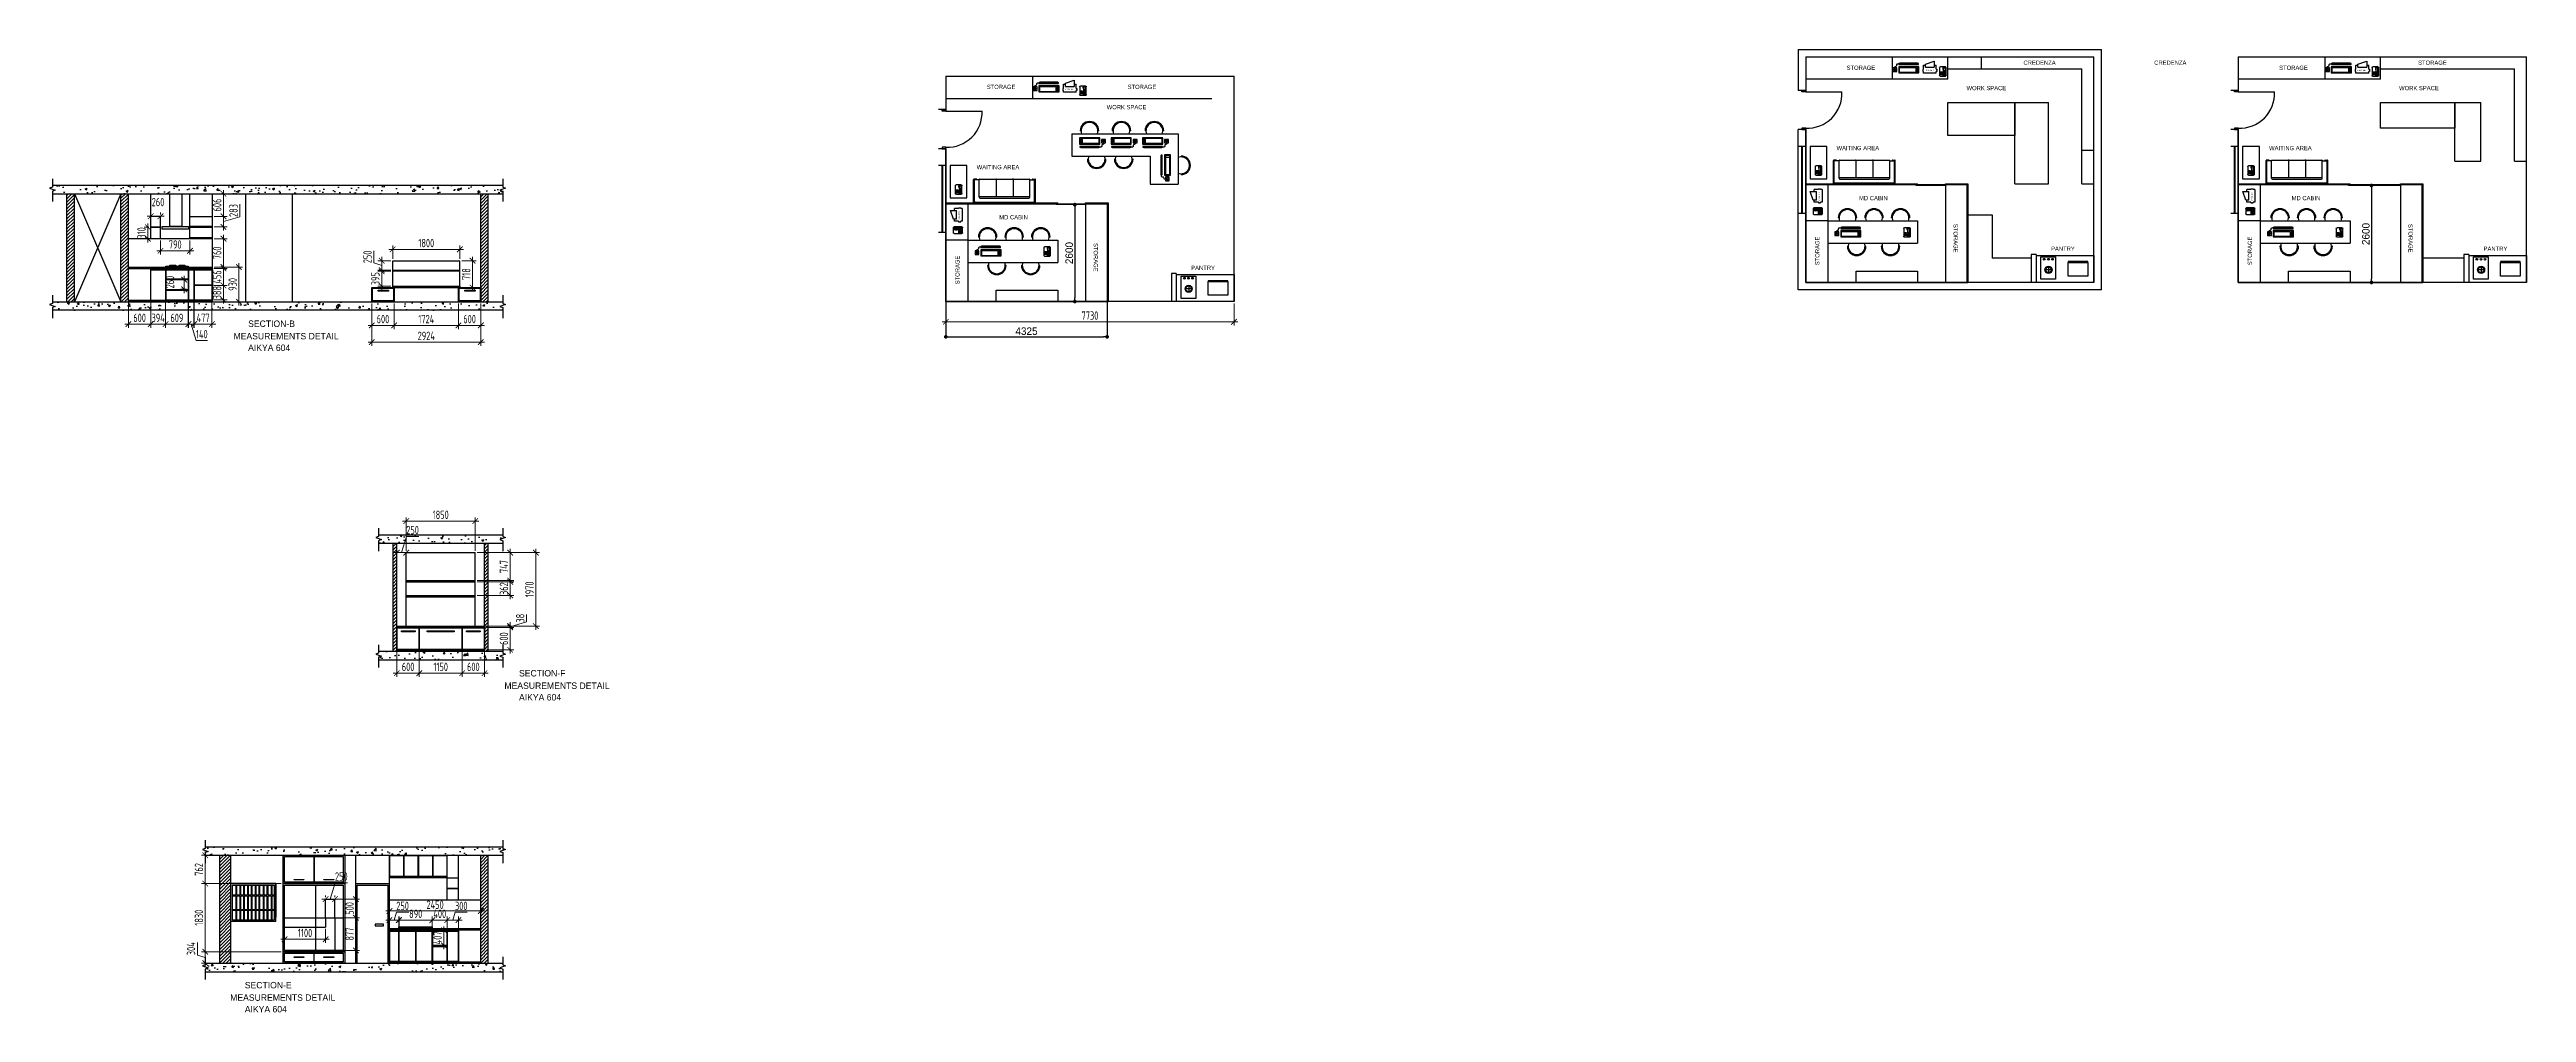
# Model space of a CAD drawing. Header units: millimetres. Extents: x -32588 to 76206, y -105754 to 17102.
# Drawn here: x 9777 to 76206, y -86410 to -60571 of the extents above; entities that cross this region are included whole.
import ezdxf

# ---------------------------------------------------------------- set-up
doc = ezdxf.new("R2010")
doc.units = ezdxf.units.MM
doc.header["$LTSCALE"] = 10
doc.header["$PDMODE"] = 35
doc.header["$PDSIZE"] = 500
for name, color, linetype in [('07--DIM-1', 1, 'Continuous'), ('A--FURNITURE-0', 253, 'Continuous'), ('A--SPACEREF', 3, 'Continuous'), ('DIMM-1', 1, 'Continuous'), ('ELEC', 4, 'Continuous'), ('EQ', 4, 'Continuous'), ('FUR', 6, 'Continuous')]:
    doc.layers.add(name, color=color, linetype=linetype)
doc.styles.add('ISO', font='isocp2.shx', dxfattribs={"width": 0.8})
doc.dimstyles.new('A-DIM-100', dxfattribs={"dimscale": 100, "dimtxt": 2.25, "dimasz": 1.5, "dimexe": 1, "dimexo": 0.5, "dimgap": 0, "dimtad": 0, "dimdec": 0, "dimzin": 12, "dimdsep": 46, "dimtxsty": 'ISO', "dimblk": 'ARCHTICK', "dimcen": 1, "dimdle": 1, "dimclrd": 8, "dimclre": 8, "dimclrt": 256, "dimadec": 0, "dimazin": 3, "dimtfac": 1, "dimtdec": 0, "dimtmove": 1, "dimatfit": 2, "dimfxl": 1, "dimtvp": 0.75, "dimtolj": 1, "dimtzin": 12, "dimlwd": 18, "dimlwe": 18, "dimarcsym": 0})
doc.dimstyles.get("Standard").update_dxf_attribs({"dimtxt": 200, "dimasz": 100, "dimexe": 0, "dimexo": 100, "dimgap": 50, "dimtad": 1, "dimdec": 0, "dimzin": 0, "dimdsep": 46, "dimtxsty": 'Standard', "dimblk": 'DOT', "dimcen": 0.09, "dimadec": 0, "dimazin": 0, "dimtfac": 1, "dimtdec": 0, "dimtofl": 0, "dimtmove": 1, "dimatfit": 0, "dimfxl": 0.18, "dimtolj": 1, "dimtzin": 0, "dimarcsym": 0})
pattern_1 = [(45, (34856.54, 0), (-44.90128, 44.90128), [])]
pattern_2 = [(0, (34856.541, 0), (55.88, 25.4), [381, -50.8, 127, -25.4]), (0, (34890.323, 12.7), (-25.4, 33.782), [76.2, -8.382, 152.4, -19.05]), (0, (34869.241, 21.59), (132.08, 17.018), [203.2, -35.56, 101.6, -25.4])]
pattern_3 = [(0, (34856.541, 5770.39), (55.88, 25.4), [381, -50.8, 127, -25.4]), (0, (34890.323, 5783.09), (-25.4, 33.782), [76.2, -8.382, 152.4, -19.05]), (0, (34869.241, 5791.979), (132.08, 17.018), [203.2, -35.56, 101.6, -25.4])]

msp = doc.modelspace()

# ---------------------------------------------------------------- texts
at = {"layer": 'A--SPACEREF'}
for s, height, p in [('STORAGE', 113.76, (57972.7, -61118.2)), ('CREDENZA', 113.76, (62716.6, -60981.9)), ('CREDENZA', 113.76, (66222.6, -60981.9)), ('STORAGE', 113.76, (69573.7, -61118.2)), ('STORAGE', 113.76, (73300.4, -60981.9)), ('STORAGE', 113.76, (34912.6, -61630)), ('STORAGE', 113.76, (38691.3, -61630)), ('WORK SPACE', 113.76, (61189.6, -61663.3)), ('WORK SPACE', 113.76, (72790.5, -61663.3)), ('WORK SPACE', 113.76, (38129.5, -62175)), ('WAITING AREA', 113.758, (34642.6, -63784.7)), ('WAITING AREA', 113.758, (57702.7, -63272.9)), ('WAITING AREA', 113.758, (69303.7, -63272.9)), ('MD CABIN', 113.76, (35247.6, -65127.4)), ('MD CABIN', 113.76, (58307.6, -64615.7)), ('MD CABIN', 113.76, (69908.6, -64615.7)), ('PANTRY', 113.76, (40395.3, -66484.6)), ('PANTRY', 113.76, (63455.4, -65972.9)), ('PANTRY', 113.76, (75056.3, -65972.9))]:
    msp.add_text(s, height=height, dxfattribs=at).set_placement(p)
for rotation, p in [(90, (57243.7, -66359.2)), (270, (60840.3, -65251.1)), (90, (68844.7, -66359.2)), (270, (73041.3, -65251.1)), (90, (34183.6, -66871)), (270, (37780.2, -65762.8))]:
    msp.add_text('STORAGE', height=113.76, rotation=rotation, dxfattribs=at).set_placement(p)
at = {"layer": 'DIMM-1'}
for s, height, p in [('MEASUREMENTS DETAIL', 172.617, (14711.8, -68348.6)), ('SECTION-B', 172.62, (15103.2, -68014.7)), ('AIKYA 604', 172.62, (15103.2, -68659.7)), ('MEASUREMENTS DETAIL', 172.617, (21976.8, -77727.7)), ('SECTION-F', 172.62, (22368.2, -77393.8)), ('AIKYA 604', 172.62, (22368.2, -78038.8)), ('SECTION-E', 172.62, (15013.8, -85762.8)), ('MEASUREMENTS DETAIL', 172.617, (14622.4, -86096.7)), ('AIKYA 604', 172.62, (15013.8, -86407.9))]:
    msp.add_text(s, height=height, dxfattribs=at).set_placement(p)

# ---------------------------------------------------------------- blocks, each defined once
blk = doc.blocks.new('_ArchTick')
at = {"color": 0, "const_width": 0.15}
blk.add_lwpolyline([(-0.5, -0.5), (0.5, 0.5)], dxfattribs=at)
blk = doc.blocks.new('*D272')
at = {"layer": '07--DIM-1', "color": 8, "lineweight": 18}
for p, q in [((18881, -65933), (20881, -65933)), ((18981, -66188), (18981, -65833)), ((20781, -66188), (20781, -65833))]:
    blk.add_line(p, q, dxfattribs=at)
at = {"layer": 'Defpoints', "color": 0}
for p in [(18981, -66238), (20781, -65933), (20781, -66238)]:
    blk.add_point(p, dxfattribs=at)
at = {"layer": '07--DIM-1', "color": 8, "lineweight": 18, "xscale": 150, "yscale": 150, "zscale": 150, "rotation": 180}
blk.add_blockref('_ArchTick', (18981, -65933), dxfattribs=at)
at = {"layer": '07--DIM-1', "color": 8, "lineweight": 18, "xscale": 150, "yscale": 150, "zscale": 150}
blk.add_blockref('_ArchTick', (20781, -65933), dxfattribs=at)
at = {"layer": '07--DIM-1', "insert": (19881, -65764), "char_height": 225, "attachment_point": 5, "style": 'ISO'}
blk.add_mtext('\\A1;1800', dxfattribs=at)
blk = doc.blocks.new('*D273')
at = {"layer": '07--DIM-1', "color": 8, "lineweight": 18}
for p, q in [((18474, -66299), (18474, -65971)), ((18686, -66363), (18474, -66299)), ((18931, -66238), (18586, -66238)), ((18686, -66138), (18686, -66588)), ((18931, -66488), (18586, -66488))]:
    blk.add_line(p, q, dxfattribs=at)
at = {"layer": 'Defpoints', "color": 0}
for p in [(18981, -66238), (18686, -66488), (18981, -66488)]:
    blk.add_point(p, dxfattribs=at)
at = {"layer": '07--DIM-1', "color": 8, "lineweight": 18, "xscale": 150, "yscale": 150, "zscale": 150}
for p, rotation in [((18686, -66238), 90), ((18686, -66488), 270)]:
    blk.add_blockref('_ArchTick', p, dxfattribs=dict(at, rotation=rotation))
at = {"layer": '07--DIM-1', "insert": (18305, -66135), "char_height": 225, "attachment_point": 5, "rotation": 90, "style": 'ISO'}
blk.add_mtext('\\A1;250', dxfattribs=at)
blk = doc.blocks.new('*D274')
at = {"layer": '07--DIM-1', "color": 8, "lineweight": 18}
for p, q in [((18686, -66423), (18686, -67018)), ((18931, -66523), (18586, -66523)), ((18931, -66918), (18586, -66918))]:
    blk.add_line(p, q, dxfattribs=at)
at = {"layer": 'Defpoints', "color": 0}
for p in [(18686, -66918), (18981, -66523), (18981, -66918)]:
    blk.add_point(p, dxfattribs=at)
at = {"layer": '07--DIM-1', "color": 8, "lineweight": 18, "xscale": 150, "yscale": 150, "zscale": 150}
for p, rotation in [((18686, -66523), 90), ((18686, -66918), 270)]:
    blk.add_blockref('_ArchTick', p, dxfattribs=dict(at, rotation=rotation))
at = {"layer": '07--DIM-1', "insert": (18517, -66721), "char_height": 225, "attachment_point": 5, "rotation": 90, "style": 'ISO'}
blk.add_mtext('\\A1;395', dxfattribs=at)
blk = doc.blocks.new('*D275')
at = {"layer": '07--DIM-1', "color": 8, "lineweight": 18}
for p, q in [((20831, -66238), (21220, -66238)), ((21120, -67056), (21120, -66138)), ((20831, -66956), (21220, -66956))]:
    blk.add_line(p, q, dxfattribs=at)
at = {"layer": 'Defpoints', "color": 0}
for p in [(20781, -66238), (21120, -66238), (20781, -66956)]:
    blk.add_point(p, dxfattribs=at)
at = {"layer": '07--DIM-1', "color": 8, "lineweight": 18, "xscale": 150, "yscale": 150, "zscale": 150}
for p, rotation in [((21120, -66238), 90), ((21120, -66956), 270)]:
    blk.add_blockref('_ArchTick', p, dxfattribs=dict(at, rotation=rotation))
at = {"layer": '07--DIM-1', "insert": (20951, -66597), "char_height": 225, "attachment_point": 5, "rotation": 90, "style": 'ISO'}
blk.add_mtext('\\A1;718', dxfattribs=at)
blk = doc.blocks.new('*D276')
at = {"layer": '07--DIM-1', "color": 8, "lineweight": 18}
for p, q in [((19019, -67388), (19019, -68073)), ((20743, -67388), (20743, -68073)), ((18919, -67973), (20843, -67973))]:
    blk.add_line(p, q, dxfattribs=at)
at = {"layer": 'Defpoints', "color": 0}
for p in [(19019, -67338), (20743, -67338), (20743, -67973)]:
    blk.add_point(p, dxfattribs=at)
at = {"layer": '07--DIM-1', "color": 8, "lineweight": 18, "xscale": 150, "yscale": 150, "zscale": 150, "rotation": 180}
blk.add_blockref('_ArchTick', (19019, -67973), dxfattribs=at)
at = {"layer": '07--DIM-1', "color": 8, "lineweight": 18, "xscale": 150, "yscale": 150, "zscale": 150}
blk.add_blockref('_ArchTick', (20743, -67973), dxfattribs=at)
at = {"layer": '07--DIM-1', "insert": (19881, -67804), "char_height": 225, "attachment_point": 5, "style": 'ISO'}
blk.add_mtext('\\A1;1724', dxfattribs=at)
blk = doc.blocks.new('*D277')
at = {"layer": '07--DIM-1', "color": 8, "lineweight": 18}
for p, q in [((18419, -67388), (18419, -68073)), ((19019, -67388), (19019, -68073)), ((18319, -67973), (19119, -67973))]:
    blk.add_line(p, q, dxfattribs=at)
at = {"layer": 'Defpoints', "color": 0}
for p in [(18419, -67338), (19019, -67338), (19019, -67973)]:
    blk.add_point(p, dxfattribs=at)
at = {"layer": '07--DIM-1', "color": 8, "lineweight": 18, "xscale": 150, "yscale": 150, "zscale": 150, "rotation": 180}
blk.add_blockref('_ArchTick', (18419, -67973), dxfattribs=at)
at = {"layer": '07--DIM-1', "color": 8, "lineweight": 18, "xscale": 150, "yscale": 150, "zscale": 150}
blk.add_blockref('_ArchTick', (19019, -67973), dxfattribs=at)
at = {"layer": '07--DIM-1', "insert": (18719, -67804), "char_height": 225, "attachment_point": 5, "style": 'ISO'}
blk.add_mtext('\\A1;600', dxfattribs=at)
blk = doc.blocks.new('*D278')
at = {"layer": '07--DIM-1', "color": 8, "lineweight": 18}
for p, q in [((20743, -67388), (20743, -68073)), ((21343, -67388), (21343, -68073)), ((20643, -67973), (21443, -67973))]:
    blk.add_line(p, q, dxfattribs=at)
at = {"layer": 'Defpoints', "color": 0}
for p in [(20743, -67338), (21343, -67338), (21343, -67973)]:
    blk.add_point(p, dxfattribs=at)
at = {"layer": '07--DIM-1', "color": 8, "lineweight": 18, "xscale": 150, "yscale": 150, "zscale": 150, "rotation": 180}
blk.add_blockref('_ArchTick', (20743, -67973), dxfattribs=at)
at = {"layer": '07--DIM-1', "color": 8, "lineweight": 18, "xscale": 150, "yscale": 150, "zscale": 150}
blk.add_blockref('_ArchTick', (21343, -67973), dxfattribs=at)
at = {"layer": '07--DIM-1', "insert": (21043, -67804), "char_height": 225, "attachment_point": 5, "style": 'ISO'}
blk.add_mtext('\\A1;600', dxfattribs=at)
blk = doc.blocks.new('*D279')
at = {"layer": '07--DIM-1', "color": 8, "lineweight": 18}
for p, q in [((18419, -67388), (18419, -68522)), ((21343, -67438), (21343, -68522)), ((18319, -68422), (21443, -68422))]:
    blk.add_line(p, q, dxfattribs=at)
at = {"layer": 'Defpoints', "color": 0}
for p in [(18419, -67338), (21343, -67388), (21343, -68422)]:
    blk.add_point(p, dxfattribs=at)
at = {"layer": '07--DIM-1', "color": 8, "lineweight": 18, "xscale": 150, "yscale": 150, "zscale": 150, "rotation": 180}
blk.add_blockref('_ArchTick', (18419, -68422), dxfattribs=at)
at = {"layer": '07--DIM-1', "color": 8, "lineweight": 18, "xscale": 150, "yscale": 150, "zscale": 150}
blk.add_blockref('_ArchTick', (21343, -68422), dxfattribs=at)
at = {"layer": '07--DIM-1', "insert": (19881, -68253), "char_height": 225, "attachment_point": 5, "style": 'ISO'}
blk.add_mtext('\\A1;2924', dxfattribs=at)
blk = doc.blocks.new('*D280')
at = {"layer": '07--DIM-1', "color": 8, "lineweight": 18}
for p, q in [((11893, -67350), (11893, -68039)), ((12493, -67350), (12493, -68039)), ((12593, -67939), (11793, -67939))]:
    blk.add_line(p, q, dxfattribs=at)
at = {"layer": 'Defpoints', "color": 0}
for p in [(11893, -67300), (12493, -67300), (11893, -67939)]:
    blk.add_point(p, dxfattribs=at)
at = {"layer": '07--DIM-1', "color": 8, "lineweight": 18, "xscale": 150, "yscale": 150, "zscale": 150, "rotation": 180}
blk.add_blockref('_ArchTick', (11893, -67939), dxfattribs=at)
at = {"layer": '07--DIM-1', "color": 8, "lineweight": 18, "xscale": 150, "yscale": 150, "zscale": 150}
blk.add_blockref('_ArchTick', (12493, -67939), dxfattribs=at)
at = {"layer": '07--DIM-1', "insert": (12193, -67771), "char_height": 225, "attachment_point": 5, "style": 'ISO'}
blk.add_mtext('\\A1;600', dxfattribs=at)
blk = doc.blocks.new('*D281')
at = {"layer": '07--DIM-1', "color": 8, "lineweight": 18}
for p, q in [((12493, -67350), (12493, -68039)), ((12888, -67350), (12888, -68039)), ((12393, -67939), (12988, -67939))]:
    blk.add_line(p, q, dxfattribs=at)
at = {"layer": 'Defpoints', "color": 0}
for p in [(12493, -67300), (12888, -67300), (12888, -67939)]:
    blk.add_point(p, dxfattribs=at)
at = {"layer": '07--DIM-1', "color": 8, "lineweight": 18, "xscale": 150, "yscale": 150, "zscale": 150, "rotation": 180}
blk.add_blockref('_ArchTick', (12493, -67939), dxfattribs=at)
at = {"layer": '07--DIM-1', "color": 8, "lineweight": 18, "xscale": 150, "yscale": 150, "zscale": 150}
blk.add_blockref('_ArchTick', (12888, -67939), dxfattribs=at)
at = {"layer": '07--DIM-1', "insert": (12690, -67771), "char_height": 225, "attachment_point": 5, "style": 'ISO'}
blk.add_mtext('\\A1;394', dxfattribs=at)
blk = doc.blocks.new('*D282')
at = {"layer": '07--DIM-1', "color": 8, "lineweight": 18}
for p, q in [((12888, -67350), (12888, -68039)), ((13497, -67350), (13497, -68039)), ((12788, -67939), (13597, -67939))]:
    blk.add_line(p, q, dxfattribs=at)
at = {"layer": 'Defpoints', "color": 0}
for p in [(12888, -67300), (13497, -67300), (13497, -67939)]:
    blk.add_point(p, dxfattribs=at)
at = {"layer": '07--DIM-1', "color": 8, "lineweight": 18, "xscale": 150, "yscale": 150, "zscale": 150, "rotation": 180}
blk.add_blockref('_ArchTick', (12888, -67939), dxfattribs=at)
at = {"layer": '07--DIM-1', "color": 8, "lineweight": 18, "xscale": 150, "yscale": 150, "zscale": 150}
blk.add_blockref('_ArchTick', (13497, -67939), dxfattribs=at)
at = {"layer": '07--DIM-1', "insert": (13192, -67771), "char_height": 225, "attachment_point": 5, "style": 'ISO'}
blk.add_mtext('\\A1;609', dxfattribs=at)
blk = doc.blocks.new('*D283')
at = {"layer": '07--DIM-1', "color": 8, "lineweight": 18}
for p, q in [((13507, -67340), (13507, -68039)), ((13647, -67340), (13647, -68039)), ((13407, -67939), (13747, -67939)), ((13577, -67939), (13708, -68377)), ((13708, -68377), (14014, -68377))]:
    blk.add_line(p, q, dxfattribs=at)
at = {"layer": 'Defpoints', "color": 0}
for p in [(13507, -67290), (13647, -67290), (13647, -67939)]:
    blk.add_point(p, dxfattribs=at)
at = {"layer": '07--DIM-1', "color": 8, "lineweight": 18, "xscale": 150, "yscale": 150, "zscale": 150, "rotation": 180}
blk.add_blockref('_ArchTick', (13507, -67939), dxfattribs=at)
at = {"layer": '07--DIM-1', "color": 8, "lineweight": 18, "xscale": 150, "yscale": 150, "zscale": 150}
blk.add_blockref('_ArchTick', (13647, -67939), dxfattribs=at)
at = {"layer": '07--DIM-1', "insert": (13861, -68208), "char_height": 225, "attachment_point": 5, "style": 'ISO'}
blk.add_mtext('\\A1;140', dxfattribs=at)
blk = doc.blocks.new('*D284')
at = {"layer": '07--DIM-1', "color": 8, "lineweight": 18}
for p, q in [((13657, -67340), (13657, -68039)), ((14133, -67340), (14133, -68039)), ((13557, -67939), (14233, -67939))]:
    blk.add_line(p, q, dxfattribs=at)
at = {"layer": 'Defpoints', "color": 0}
for p in [(13657, -67290), (14133, -67290), (14133, -67939)]:
    blk.add_point(p, dxfattribs=at)
at = {"layer": '07--DIM-1', "color": 8, "lineweight": 18, "xscale": 150, "yscale": 150, "zscale": 150, "rotation": 180}
blk.add_blockref('_ArchTick', (13657, -67939), dxfattribs=at)
at = {"layer": '07--DIM-1', "color": 8, "lineweight": 18, "xscale": 150, "yscale": 150, "zscale": 150}
blk.add_blockref('_ArchTick', (14133, -67939), dxfattribs=at)
at = {"layer": '07--DIM-1', "insert": (13895, -67771), "char_height": 225, "attachment_point": 5, "style": 'ISO'}
blk.add_mtext('\\A1;477', dxfattribs=at)
blk = doc.blocks.new('*D285')
at = {"layer": '07--DIM-1', "color": 8, "lineweight": 18}
for p, q in [((14442, -66346), (14442, -67002)), ((14183, -66446), (14542, -66446)), ((14183, -66902), (14542, -66902))]:
    blk.add_line(p, q, dxfattribs=at)
at = {"layer": 'Defpoints', "color": 0}
for p in [(14133, -66446), (14133, -66902), (14442, -66902)]:
    blk.add_point(p, dxfattribs=at)
at = {"layer": '07--DIM-1', "color": 8, "lineweight": 18, "xscale": 150, "yscale": 150, "zscale": 150}
for p, rotation in [((14442, -66446), 90), ((14442, -66902), 270)]:
    blk.add_blockref('_ArchTick', p, dxfattribs=dict(at, rotation=rotation))
at = {"layer": '07--DIM-1', "insert": (14273, -66674), "char_height": 225, "attachment_point": 5, "rotation": 90, "style": 'ISO'}
blk.add_mtext('\\A1;456', dxfattribs=at)
blk = doc.blocks.new('*D286')
at = {"layer": '07--DIM-1', "color": 8, "lineweight": 18}
for p, q in [((14183, -66902), (14542, -66902)), ((14442, -66802), (14442, -67390)), ((14183, -67290), (14542, -67290))]:
    blk.add_line(p, q, dxfattribs=at)
at = {"layer": 'Defpoints', "color": 0}
for p in [(14133, -66902), (14133, -67290), (14442, -67290)]:
    blk.add_point(p, dxfattribs=at)
at = {"layer": '07--DIM-1', "color": 8, "lineweight": 18, "xscale": 150, "yscale": 150, "zscale": 150}
for p, rotation in [((14442, -66902), 90), ((14442, -67290), 270)]:
    blk.add_blockref('_ArchTick', p, dxfattribs=dict(at, rotation=rotation))
at = {"layer": '07--DIM-1', "insert": (14273, -67096), "char_height": 225, "attachment_point": 5, "rotation": 90, "style": 'ISO'}
blk.add_mtext('\\A1;388', dxfattribs=at)
blk = doc.blocks.new('*D287')
at = {"layer": '07--DIM-1', "color": 8, "lineweight": 18}
for p, q in [((13447, -66746), (13289, -66746)), ((13447, -67006), (13289, -67006)), ((13389, -66646), (13389, -67106))]:
    blk.add_line(p, q, dxfattribs=at)
at = {"layer": 'Defpoints', "color": 0}
for p in [(13389, -67006), (13497, -66746), (13497, -67006)]:
    blk.add_point(p, dxfattribs=at)
at = {"layer": '07--DIM-1', "color": 8, "lineweight": 18, "xscale": 150, "yscale": 150, "zscale": 150}
for p, rotation in [((13389, -66746), 90), ((13389, -67006), 270)]:
    blk.add_blockref('_ArchTick', p, dxfattribs=dict(at, rotation=rotation))
at = {"layer": '07--DIM-1', "insert": (13008, -66812), "char_height": 225, "attachment_point": 5, "rotation": 90, "style": 'ISO'}
blk.add_mtext('\\A1;260', dxfattribs=at)
blk = doc.blocks.new('*D288')
at = {"layer": '07--DIM-1', "color": 8, "lineweight": 18}
for p, q in [((14193, -66408), (14956, -66408)), ((14856, -67438), (14856, -66308)), ((14193, -67338), (14956, -67338))]:
    blk.add_line(p, q, dxfattribs=at)
at = {"layer": 'Defpoints', "color": 0}
for p in [(14143, -66408), (14856, -66408), (14143, -67338)]:
    blk.add_point(p, dxfattribs=at)
at = {"layer": '07--DIM-1', "color": 8, "lineweight": 18, "xscale": 150, "yscale": 150, "zscale": 150}
for p, rotation in [((14856, -66408), 90), ((14856, -67338), 270)]:
    blk.add_blockref('_ArchTick', p, dxfattribs=dict(at, rotation=rotation))
at = {"layer": '07--DIM-1', "insert": (14687, -66873), "char_height": 225, "attachment_point": 5, "rotation": 90, "style": 'ISO'}
blk.add_mtext('\\A1;930', dxfattribs=at)
blk = doc.blocks.new('*D289')
at = {"layer": '07--DIM-1', "color": 8, "lineweight": 18}
for p, q in [((14193, -65648), (14542, -65648)), ((14442, -66508), (14442, -65548)), ((14193, -66408), (14542, -66408))]:
    blk.add_line(p, q, dxfattribs=at)
at = {"layer": 'Defpoints', "color": 0}
for p in [(14143, -65648), (14442, -65648), (14143, -66408)]:
    blk.add_point(p, dxfattribs=at)
at = {"layer": '07--DIM-1', "color": 8, "lineweight": 18, "xscale": 150, "yscale": 150, "zscale": 150}
for p, rotation in [((14442, -65648), 90), ((14442, -66408), 270)]:
    blk.add_blockref('_ArchTick', p, dxfattribs=dict(at, rotation=rotation))
at = {"layer": '07--DIM-1', "insert": (14273, -66028), "char_height": 225, "attachment_point": 5, "rotation": 90, "style": 'ISO'}
blk.add_mtext('\\A1;760', dxfattribs=at)
blk = doc.blocks.new('*D290')
at = {"layer": '07--DIM-1', "color": 8, "lineweight": 18}
for p, q in [((14442, -65148), (14442, -64342)), ((14193, -64442), (14542, -64442)), ((14193, -65048), (14542, -65048))]:
    blk.add_line(p, q, dxfattribs=at)
at = {"layer": 'Defpoints', "color": 0}
for p in [(14143, -64442), (14143, -65048, 0), (14442, -64442)]:
    blk.add_point(p, dxfattribs=at)
at = {"layer": '07--DIM-1', "color": 8, "lineweight": 18, "xscale": 150, "yscale": 150, "zscale": 150}
for p, rotation in [((14442, -64442), 90), ((14442, -65048), 270)]:
    blk.add_blockref('_ArchTick', p, dxfattribs=dict(at, rotation=rotation))
at = {"layer": '07--DIM-1', "insert": (14273, -64745), "char_height": 225, "attachment_point": 5, "rotation": 90, "style": 'ISO'}
blk.add_mtext('\\A1;606', dxfattribs=at)
blk = doc.blocks.new('*D291')
at = {"layer": '07--DIM-1', "color": 8, "lineweight": 18}
for p, q in [((14193, -65048), (14542, -65048)), ((14442, -65431), (14442, -64948)), ((14442, -65190), (14880, -65059)), ((14880, -65059), (14880, -64723)), ((14193, -65331), (14542, -65331))]:
    blk.add_line(p, q, dxfattribs=at)
at = {"layer": 'Defpoints', "color": 0}
for p in [(14143, -65048, 0), (14442, -65048), (14143, -65331)]:
    blk.add_point(p, dxfattribs=at)
at = {"layer": '07--DIM-1', "color": 8, "lineweight": 18, "xscale": 150, "yscale": 150, "zscale": 150}
for p, rotation in [((14442, -65048), 90), ((14442, -65331), 270)]:
    blk.add_blockref('_ArchTick', p, dxfattribs=dict(at, rotation=rotation))
at = {"layer": '07--DIM-1', "insert": (14711, -64891), "char_height": 225, "attachment_point": 5, "rotation": 90, "style": 'ISO'}
blk.add_mtext('\\A1;283', dxfattribs=at)
blk = doc.blocks.new('*D292')
at = {"layer": '07--DIM-1', "color": 8, "lineweight": 18}
for p, q in [((12853, -65045), (12393, -65045)), ((12493, -64998), (12493, -64945)), ((12753, -64998), (12753, -64945))]:
    blk.add_line(p, q, dxfattribs=at)
at = {"layer": 'Defpoints', "color": 0}
for p in [(12493, -65045), (12493, -65048), (12753, -65048, 0)]:
    blk.add_point(p, dxfattribs=at)
at = {"layer": '07--DIM-1', "color": 8, "lineweight": 18, "xscale": 150, "yscale": 150, "zscale": 150, "rotation": 180}
blk.add_blockref('_ArchTick', (12493, -65045), dxfattribs=at)
at = {"layer": '07--DIM-1', "color": 8, "lineweight": 18, "xscale": 150, "yscale": 150, "zscale": 150}
blk.add_blockref('_ArchTick', (12753, -65045), dxfattribs=at)
at = {"layer": '07--DIM-1', "insert": (12687, -64664), "char_height": 225, "attachment_point": 5, "style": 'ISO'}
blk.add_mtext('\\A1;260', dxfattribs=at)
blk = doc.blocks.new('*D293')
at = {"layer": '07--DIM-1', "color": 8, "lineweight": 18}
for p, q in [((12443, -65338), (12313, -65338)), ((12443, -65648), (12313, -65648)), ((12413, -65238), (12413, -65748))]:
    blk.add_line(p, q, dxfattribs=at)
at = {"layer": 'Defpoints', "color": 0}
for p in [(12413, -65648), (12493, -65338), (12493, -65648)]:
    blk.add_point(p, dxfattribs=at)
at = {"layer": '07--DIM-1', "color": 8, "lineweight": 18, "xscale": 150, "yscale": 150, "zscale": 150}
for p, rotation in [((12413, -65338), 90), ((12413, -65648), 270)]:
    blk.add_blockref('_ArchTick', p, dxfattribs=dict(at, rotation=rotation))
at = {"layer": '07--DIM-1', "insert": (12244, -65493), "char_height": 225, "attachment_point": 5, "rotation": 90, "style": 'ISO'}
blk.add_mtext('\\A1;310', dxfattribs=at)
blk = doc.blocks.new('*D294')
at = {"layer": '07--DIM-1', "color": 8, "lineweight": 18}
for p, q in [((12753, -65698), (12753, -66072)), ((13543, -65698), (13543, -66072)), ((12653, -65972), (13643, -65972))]:
    blk.add_line(p, q, dxfattribs=at)
at = {"layer": 'Defpoints', "color": 0}
for p in [(12753, -65648, 0), (13543, -65648), (13543, -65972)]:
    blk.add_point(p, dxfattribs=at)
at = {"layer": '07--DIM-1', "color": 8, "lineweight": 18, "xscale": 150, "yscale": 150, "zscale": 150, "rotation": 180}
blk.add_blockref('_ArchTick', (12753, -65972), dxfattribs=at)
at = {"layer": '07--DIM-1', "color": 8, "lineweight": 18, "xscale": 150, "yscale": 150, "zscale": 150}
blk.add_blockref('_ArchTick', (13543, -65972), dxfattribs=at)
at = {"layer": '07--DIM-1', "insert": (13148, -65803), "char_height": 225, "attachment_point": 5, "style": 'ISO'}
blk.add_mtext('\\A1;790', dxfattribs=at)
blk = doc.blocks.new('*D295')
at = {"layer": '07--DIM-1', "color": 8, "lineweight": 18}
for p, q in [((19218, -74071), (19350, -73634)), ((19350, -73634), (19678, -73634)), ((19443, -74071), (18993, -74071)), ((19093, -74021), (19093, -73971)), ((19343, -74021), (19343, -73971))]:
    blk.add_line(p, q, dxfattribs=at)
at = {"layer": 'Defpoints', "color": 0}
for p in [(19093, -74071), (19093, -74071), (19343, -74071)]:
    blk.add_point(p, dxfattribs=at)
at = {"layer": '07--DIM-1', "color": 8, "lineweight": 18, "xscale": 150, "yscale": 150, "zscale": 150, "rotation": 180}
blk.add_blockref('_ArchTick', (19093, -74071), dxfattribs=at)
at = {"layer": '07--DIM-1', "color": 8, "lineweight": 18, "xscale": 150, "yscale": 150, "zscale": 150}
blk.add_blockref('_ArchTick', (19343, -74071), dxfattribs=at)
at = {"layer": '07--DIM-1', "insert": (19514, -73465), "char_height": 225, "attachment_point": 5, "style": 'ISO'}
blk.add_mtext('\\A1;250', dxfattribs=at)
blk = doc.blocks.new('*D296')
at = {"layer": '07--DIM-1', "color": 8, "lineweight": 18}
for p, q in [((19243, -73225), (21293, -73225)), ((19343, -74021), (19343, -73125)), ((21193, -74021), (21193, -73125))]:
    blk.add_line(p, q, dxfattribs=at)
at = {"layer": 'Defpoints', "color": 0}
for p in [(21193, -73225), (19343, -74071), (21193, -74071)]:
    blk.add_point(p, dxfattribs=at)
at = {"layer": '07--DIM-1', "color": 8, "lineweight": 18, "xscale": 150, "yscale": 150, "zscale": 150, "rotation": 180}
blk.add_blockref('_ArchTick', (19343, -73225), dxfattribs=at)
at = {"layer": '07--DIM-1', "color": 8, "lineweight": 18, "xscale": 150, "yscale": 150, "zscale": 150}
blk.add_blockref('_ArchTick', (21193, -73225), dxfattribs=at)
at = {"layer": '07--DIM-1', "insert": (20268, -73056), "char_height": 225, "attachment_point": 5, "style": 'ISO'}
blk.add_mtext('\\A1;1850', dxfattribs=at)
blk = doc.blocks.new('*D297')
at = {"layer": '07--DIM-1', "color": 8, "lineweight": 18}
for p, q in [((21243, -74071), (22918, -74071)), ((22818, -73971), (22818, -76141)), ((21243, -76041), (22918, -76041))]:
    blk.add_line(p, q, dxfattribs=at)
at = {"layer": 'Defpoints', "color": 0}
for p in [(21193, -74071), (21193, -76041), (22818, -76041)]:
    blk.add_point(p, dxfattribs=at)
at = {"layer": '07--DIM-1', "color": 8, "lineweight": 18, "xscale": 150, "yscale": 150, "zscale": 150}
for p, rotation in [((22818, -74071), 90), ((22818, -76041), 270)]:
    blk.add_blockref('_ArchTick', p, dxfattribs=dict(at, rotation=rotation))
at = {"layer": '07--DIM-1', "insert": (22649, -75056), "char_height": 225, "attachment_point": 5, "rotation": 90, "style": 'ISO'}
blk.add_mtext('\\A1;1970', dxfattribs=at)
blk = doc.blocks.new('*D298')
at = {"layer": '07--DIM-1', "color": 8, "lineweight": 18}
for p, q in [((21243, -74071), (22232, -74071)), ((22132, -73971), (22132, -74918)), ((21243, -74818), (22232, -74818))]:
    blk.add_line(p, q, dxfattribs=at)
at = {"layer": 'Defpoints', "color": 0}
for p in [(21193, -74071), (21193, -74818), (22132, -74818)]:
    blk.add_point(p, dxfattribs=at)
at = {"layer": '07--DIM-1', "color": 8, "lineweight": 18, "xscale": 150, "yscale": 150, "zscale": 150}
for p, rotation in [((22132, -74071), 90), ((22132, -74818), 270)]:
    blk.add_blockref('_ArchTick', p, dxfattribs=dict(at, rotation=rotation))
at = {"layer": '07--DIM-1', "insert": (21963, -74445), "char_height": 225, "attachment_point": 5, "rotation": 90, "style": 'ISO'}
blk.add_mtext('\\A1;747', dxfattribs=at)
blk = doc.blocks.new('*D299')
at = {"layer": '07--DIM-1', "color": 8, "lineweight": 18}
for p, q in [((21243, -74856), (22232, -74856)), ((22132, -74756), (22132, -75318)), ((21243, -75218), (22232, -75218))]:
    blk.add_line(p, q, dxfattribs=at)
at = {"layer": 'Defpoints', "color": 0}
for p in [(21193, -74856), (21193, -75218), (22132, -75218)]:
    blk.add_point(p, dxfattribs=at)
at = {"layer": '07--DIM-1', "color": 8, "lineweight": 18, "xscale": 150, "yscale": 150, "zscale": 150}
for p, rotation in [((22132, -74856), 90), ((22132, -75218), 270)]:
    blk.add_blockref('_ArchTick', p, dxfattribs=dict(at, rotation=rotation))
at = {"layer": '07--DIM-1', "insert": (21963, -75037), "char_height": 225, "attachment_point": 5, "rotation": 90, "style": 'ISO'}
blk.add_mtext('\\A1;362', dxfattribs=at)
blk = doc.blocks.new('*D300')
at = {"layer": '07--DIM-1', "color": 8, "lineweight": 18}
for p, q in [((19093, -76729), (19093, -77405)), ((19693, -76729), (19693, -77405)), ((19793, -77305), (18993, -77305))]:
    blk.add_line(p, q, dxfattribs=at)
at = {"layer": 'Defpoints', "color": 0}
for p in [(19093, -76679), (19693, -76679), (19093, -77305)]:
    blk.add_point(p, dxfattribs=at)
at = {"layer": '07--DIM-1', "color": 8, "lineweight": 18, "xscale": 150, "yscale": 150, "zscale": 150, "rotation": 180}
blk.add_blockref('_ArchTick', (19093, -77305), dxfattribs=at)
at = {"layer": '07--DIM-1', "color": 8, "lineweight": 18, "xscale": 150, "yscale": 150, "zscale": 150}
blk.add_blockref('_ArchTick', (19693, -77305), dxfattribs=at)
at = {"layer": '07--DIM-1', "insert": (19393, -77136), "char_height": 225, "attachment_point": 5, "style": 'ISO'}
blk.add_mtext('\\A1;600', dxfattribs=at)
blk = doc.blocks.new('*D301')
at = {"layer": '07--DIM-1', "color": 8, "lineweight": 18}
for p, q in [((19693, -76729), (19693, -77405)), ((20843, -76729), (20843, -77405)), ((19593, -77305), (20943, -77305))]:
    blk.add_line(p, q, dxfattribs=at)
at = {"layer": 'Defpoints', "color": 0}
for p in [(19693, -76679), (20843, -76679), (20843, -77305)]:
    blk.add_point(p, dxfattribs=at)
at = {"layer": '07--DIM-1', "color": 8, "lineweight": 18, "xscale": 150, "yscale": 150, "zscale": 150, "rotation": 180}
blk.add_blockref('_ArchTick', (19693, -77305), dxfattribs=at)
at = {"layer": '07--DIM-1', "color": 8, "lineweight": 18, "xscale": 150, "yscale": 150, "zscale": 150}
blk.add_blockref('_ArchTick', (20843, -77305), dxfattribs=at)
at = {"layer": '07--DIM-1', "insert": (20268, -77136), "char_height": 225, "attachment_point": 5, "style": 'ISO'}
blk.add_mtext('\\A1;1150', dxfattribs=at)
blk = doc.blocks.new('*D302')
at = {"layer": '07--DIM-1', "color": 8, "lineweight": 18}
for p, q in [((20843, -76729), (20843, -77405)), ((21443, -76729), (21443, -77405)), ((20743, -77305), (21543, -77305))]:
    blk.add_line(p, q, dxfattribs=at)
at = {"layer": 'Defpoints', "color": 0}
for p in [(20843, -76679), (21443, -76679), (21443, -77305)]:
    blk.add_point(p, dxfattribs=at)
at = {"layer": '07--DIM-1', "color": 8, "lineweight": 18, "xscale": 150, "yscale": 150, "zscale": 150, "rotation": 180}
blk.add_blockref('_ArchTick', (20843, -77305), dxfattribs=at)
at = {"layer": '07--DIM-1', "color": 8, "lineweight": 18, "xscale": 150, "yscale": 150, "zscale": 150}
blk.add_blockref('_ArchTick', (21443, -77305), dxfattribs=at)
at = {"layer": '07--DIM-1', "insert": (21143, -77136), "char_height": 225, "attachment_point": 5, "style": 'ISO'}
blk.add_mtext('\\A1;600', dxfattribs=at)
blk = doc.blocks.new('*D303')
at = {"layer": '07--DIM-1', "color": 8, "lineweight": 18}
for p, q in [((21493, -76079), (22232, -76079)), ((22132, -75979), (22132, -76779)), ((21493, -76679), (22232, -76679))]:
    blk.add_line(p, q, dxfattribs=at)
at = {"layer": 'Defpoints', "color": 0}
for p in [(21443, -76079), (21443, -76679), (22132, -76679)]:
    blk.add_point(p, dxfattribs=at)
at = {"layer": '07--DIM-1', "color": 8, "lineweight": 18, "xscale": 150, "yscale": 150, "zscale": 150}
for p, rotation in [((22132, -76079), 90), ((22132, -76679), 270)]:
    blk.add_blockref('_ArchTick', p, dxfattribs=dict(at, rotation=rotation))
at = {"layer": '07--DIM-1', "insert": (21963, -76379), "char_height": 225, "attachment_point": 5, "rotation": 90, "style": 'ISO'}
blk.add_mtext('\\A1;600', dxfattribs=at)
blk = doc.blocks.new('*D304')
at = {"layer": '07--DIM-1', "color": 8, "lineweight": 18}
for p, q in [((21493, -76041), (22232, -76041)), ((21493, -76079), (22232, -76079)), ((22132, -76060), (22570, -75929)), ((22132, -76179), (22132, -75941)), ((22570, -75929), (22570, -75731))]:
    blk.add_line(p, q, dxfattribs=at)
at = {"layer": 'Defpoints', "color": 0}
for p in [(21443, -76041), (21443, -76079), (22132, -76041)]:
    blk.add_point(p, dxfattribs=at)
at = {"layer": '07--DIM-1', "color": 8, "lineweight": 18, "xscale": 150, "yscale": 150, "zscale": 150}
for p, rotation in [((22132, -76041), 90), ((22132, -76079), 270)]:
    blk.add_blockref('_ArchTick', p, dxfattribs=dict(at, rotation=rotation))
at = {"layer": '07--DIM-1', "insert": (22401, -75830), "char_height": 225, "attachment_point": 5, "rotation": 90, "style": 'ISO'}
blk.add_mtext('\\A1;38', dxfattribs=at)
blk = doc.blocks.new('*D305')
at = {"layer": '07--DIM-1', "color": 8, "lineweight": 18}
for p, q in [((20383, -84204), (20253, -84204)), ((20353, -84711), (20353, -84104)), ((20383, -84611), (20253, -84611))]:
    blk.add_line(p, q, dxfattribs=at)
at = {"layer": 'Defpoints', "color": 0}
for p in [(20353, -84204), (20433, -84204), (20433, -84611)]:
    blk.add_point(p, dxfattribs=at)
at = {"layer": '07--DIM-1', "color": 8, "lineweight": 18, "xscale": 150, "yscale": 150, "zscale": 150}
for p, rotation in [((20353, -84204), 90), ((20353, -84611), 270)]:
    blk.add_blockref('_ArchTick', p, dxfattribs=dict(at, rotation=rotation))
at = {"layer": '07--DIM-1', "insert": (20184, -84408), "char_height": 225, "attachment_point": 5, "rotation": 90, "style": 'ISO'}
blk.add_mtext('\\A1;407', dxfattribs=at)
blk = doc.blocks.new('*D306')
at = {"layer": '07--DIM-1', "color": 8, "lineweight": 18}
for p, q in [((18793, -83687), (21443, -83687)), ((18893, -84106), (18893, -83587)), ((21343, -84106), (21343, -83587))]:
    blk.add_line(p, q, dxfattribs=at)
at = {"layer": 'Defpoints', "color": 0}
for p in [(21343, -83687), (18893, -84156), (21343, -84156)]:
    blk.add_point(p, dxfattribs=at)
at = {"layer": '07--DIM-1', "color": 8, "lineweight": 18, "xscale": 150, "yscale": 150, "zscale": 150, "rotation": 180}
blk.add_blockref('_ArchTick', (18893, -83687), dxfattribs=at)
at = {"layer": '07--DIM-1', "color": 8, "lineweight": 18, "xscale": 150, "yscale": 150, "zscale": 150}
blk.add_blockref('_ArchTick', (21343, -83687), dxfattribs=at)
at = {"layer": '07--DIM-1', "insert": (20118, -83519), "char_height": 225, "attachment_point": 5, "style": 'ISO'}
blk.add_mtext('\\A1;2450', dxfattribs=at)
blk = doc.blocks.new('*D307')
at = {"layer": '07--DIM-1', "color": 8, "lineweight": 18}
for p, q in [((20843, -83932), (20343, -83932)), ((20443, -84144), (20443, -83832)), ((20593, -83932), (20657, -83719)), ((20657, -83719), (20981, -83719)), ((20743, -84144), (20743, -83832))]:
    blk.add_line(p, q, dxfattribs=at)
at = {"layer": 'Defpoints', "color": 0}
for p in [(20443, -83932), (20443, -84194), (20743, -84194)]:
    blk.add_point(p, dxfattribs=at)
at = {"layer": '07--DIM-1', "color": 8, "lineweight": 18, "xscale": 150, "yscale": 150, "zscale": 150, "rotation": 180}
blk.add_blockref('_ArchTick', (20443, -83932), dxfattribs=at)
at = {"layer": '07--DIM-1', "color": 8, "lineweight": 18, "xscale": 150, "yscale": 150, "zscale": 150}
blk.add_blockref('_ArchTick', (20743, -83932), dxfattribs=at)
at = {"layer": '07--DIM-1', "insert": (20819, -83550), "char_height": 225, "attachment_point": 5, "style": 'ISO'}
blk.add_mtext('\\A1;300', dxfattribs=at)
blk = doc.blocks.new('*D308')
at = {"layer": '07--DIM-1', "color": 8, "lineweight": 18}
for p, q in [((20543, -83932), (19943, -83932)), ((20043, -84144), (20043, -83832)), ((20443, -84144), (20443, -83832))]:
    blk.add_line(p, q, dxfattribs=at)
at = {"layer": 'Defpoints', "color": 0}
for p in [(20043, -83932), (20043, -84194), (20443, -84194)]:
    blk.add_point(p, dxfattribs=at)
at = {"layer": '07--DIM-1', "color": 8, "lineweight": 18, "xscale": 150, "yscale": 150, "zscale": 150, "rotation": 180}
blk.add_blockref('_ArchTick', (20043, -83932), dxfattribs=at)
at = {"layer": '07--DIM-1', "color": 8, "lineweight": 18, "xscale": 150, "yscale": 150, "zscale": 150}
blk.add_blockref('_ArchTick', (20443, -83932), dxfattribs=at)
at = {"layer": '07--DIM-1', "insert": (20243, -83763), "char_height": 225, "attachment_point": 5, "style": 'ISO'}
blk.add_mtext('\\A1;400', dxfattribs=at)
blk = doc.blocks.new('*D309')
at = {"layer": '07--DIM-1', "color": 8, "lineweight": 18}
for p, q in [((20143, -83932), (19053, -83932)), ((19153, -84154), (19153, -83832)), ((20043, -84144), (20043, -83832))]:
    blk.add_line(p, q, dxfattribs=at)
at = {"layer": 'Defpoints', "color": 0}
for p in [(19153, -83932), (19153, -84204), (20043, -84194)]:
    blk.add_point(p, dxfattribs=at)
at = {"layer": '07--DIM-1', "color": 8, "lineweight": 18, "xscale": 150, "yscale": 150, "zscale": 150, "rotation": 180}
blk.add_blockref('_ArchTick', (19153, -83932), dxfattribs=at)
at = {"layer": '07--DIM-1', "color": 8, "lineweight": 18, "xscale": 150, "yscale": 150, "zscale": 150}
blk.add_blockref('_ArchTick', (20043, -83932), dxfattribs=at)
at = {"layer": '07--DIM-1', "insert": (19598, -83763), "char_height": 225, "attachment_point": 5, "style": 'ISO'}
blk.add_mtext('\\A1;890', dxfattribs=at)
blk = doc.blocks.new('*D310')
at = {"layer": '07--DIM-1', "color": 8, "lineweight": 18}
for p, q in [((19243, -83932), (18793, -83932)), ((18893, -84144), (18893, -83832)), ((19018, -83932), (19082, -83719)), ((19082, -83719), (19411, -83719)), ((19143, -84144), (19143, -83832))]:
    blk.add_line(p, q, dxfattribs=at)
at = {"layer": 'Defpoints', "color": 0}
for p in [(18893, -83932), (18893, -84194), (19143, -84194)]:
    blk.add_point(p, dxfattribs=at)
at = {"layer": '07--DIM-1', "color": 8, "lineweight": 18, "xscale": 150, "yscale": 150, "zscale": 150, "rotation": 180}
blk.add_blockref('_ArchTick', (18893, -83932), dxfattribs=at)
at = {"layer": '07--DIM-1', "color": 8, "lineweight": 18, "xscale": 150, "yscale": 150, "zscale": 150}
blk.add_blockref('_ArchTick', (19143, -83932), dxfattribs=at)
at = {"layer": '07--DIM-1', "insert": (19246, -83550), "char_height": 225, "attachment_point": 5, "style": 'ISO'}
blk.add_mtext('\\A1;250', dxfattribs=at)
blk = doc.blocks.new('*D311')
at = {"layer": '07--DIM-1', "color": 8, "lineweight": 18}
for p, q in [((17306, -83367), (17438, -82930)), ((17438, -82930), (17766, -82930)), ((17081, -83367), (17531, -83367)), ((17181, -83317), (17181, -83267)), ((17431, -83317), (17431, -83267))]:
    blk.add_line(p, q, dxfattribs=at)
at = {"layer": 'Defpoints', "color": 0}
for p in [(17181, -83367), (17431, -83367), (17431, -83367)]:
    blk.add_point(p, dxfattribs=at)
at = {"layer": '07--DIM-1', "color": 8, "lineweight": 18, "xscale": 150, "yscale": 150, "zscale": 150, "rotation": 180}
blk.add_blockref('_ArchTick', (17181, -83367), dxfattribs=at)
at = {"layer": '07--DIM-1', "color": 8, "lineweight": 18, "xscale": 150, "yscale": 150, "zscale": 150}
blk.add_blockref('_ArchTick', (17431, -83367), dxfattribs=at)
at = {"layer": '07--DIM-1', "insert": (17602, -82761), "char_height": 225, "attachment_point": 5, "style": 'ISO'}
blk.add_mtext('\\A1;250', dxfattribs=at)
blk = doc.blocks.new('*D312')
at = {"layer": '07--DIM-1', "color": 8, "lineweight": 18}
for p, q in [((16081, -84167), (16081, -84545)), ((17181, -84167), (17181, -84545)), ((15981, -84445), (17281, -84445))]:
    blk.add_line(p, q, dxfattribs=at)
at = {"layer": 'Defpoints', "color": 0}
for p in [(16081, -84117), (17181, -84117), (17181, -84445)]:
    blk.add_point(p, dxfattribs=at)
at = {"layer": '07--DIM-1', "color": 8, "lineweight": 18, "xscale": 150, "yscale": 150, "zscale": 150, "rotation": 180}
blk.add_blockref('_ArchTick', (16081, -84445), dxfattribs=at)
at = {"layer": '07--DIM-1', "color": 8, "lineweight": 18, "xscale": 150, "yscale": 150, "zscale": 150}
blk.add_blockref('_ArchTick', (17181, -84445), dxfattribs=at)
at = {"layer": '07--DIM-1', "insert": (16631, -84276), "char_height": 225, "attachment_point": 5, "style": 'ISO'}
blk.add_mtext('\\A1;1100', dxfattribs=at)
blk = doc.blocks.new('*D313')
at = {"layer": '07--DIM-1', "color": 8, "lineweight": 18}
for p, q in [((17481, -83867), (18093, -83867)), ((17993, -83767), (17993, -84844)), ((17481, -84744), (18093, -84744))]:
    blk.add_line(p, q, dxfattribs=at)
at = {"layer": 'Defpoints', "color": 0}
for p in [(17431, -83867), (17431, -84744), (17993, -84744)]:
    blk.add_point(p, dxfattribs=at)
at = {"layer": '07--DIM-1', "color": 8, "lineweight": 18, "xscale": 150, "yscale": 150, "zscale": 150}
for p, rotation in [((17993, -83867), 90), ((17993, -84744), 270)]:
    blk.add_blockref('_ArchTick', p, dxfattribs=dict(at, rotation=rotation))
at = {"layer": '07--DIM-1', "insert": (17825, -84306), "char_height": 225, "attachment_point": 5, "rotation": 90, "style": 'ISO'}
blk.add_mtext('\\A1;877', dxfattribs=at)
blk = doc.blocks.new('*D314')
at = {"layer": '07--DIM-1', "color": 8, "lineweight": 18}
for p, q in [((17481, -83367), (18093, -83367)), ((17993, -83967), (17993, -83267)), ((17481, -83867), (18093, -83867))]:
    blk.add_line(p, q, dxfattribs=at)
at = {"layer": 'Defpoints', "color": 0}
for p in [(17431, -83367), (17993, -83367), (17431, -83867)]:
    blk.add_point(p, dxfattribs=at)
at = {"layer": '07--DIM-1', "color": 8, "lineweight": 18, "xscale": 150, "yscale": 150, "zscale": 150}
for p, rotation in [((17993, -83367), 90), ((17993, -83867), 270)]:
    blk.add_blockref('_ArchTick', p, dxfattribs=dict(at, rotation=rotation))
at = {"layer": '07--DIM-1', "insert": (17825, -83617), "char_height": 225, "attachment_point": 5, "rotation": 90, "style": 'ISO'}
blk.add_mtext('\\A1;500', dxfattribs=at)
blk = doc.blocks.new('*D315')
at = {"layer": '07--DIM-1', "color": 8, "lineweight": 18}
for p, q in [((15993, -82190), (13853, -82190)), ((13953, -82090), (13953, -83052)), ((15993, -82952), (13853, -82952))]:
    blk.add_line(p, q, dxfattribs=at)
at = {"layer": 'Defpoints', "color": 0}
for p in [(16043, -82190), (13953, -82952), (16043, -82952)]:
    blk.add_point(p, dxfattribs=at)
at = {"layer": '07--DIM-1', "color": 8, "lineweight": 18, "xscale": 150, "yscale": 150, "zscale": 150}
for p, rotation in [((13953, -82190), 90), ((13953, -82952), 270)]:
    blk.add_blockref('_ArchTick', p, dxfattribs=dict(at, rotation=rotation))
at = {"layer": '07--DIM-1', "insert": (13784, -82571), "char_height": 225, "attachment_point": 5, "rotation": 90, "style": 'ISO'}
blk.add_mtext('\\A1;762', dxfattribs=at)
blk = doc.blocks.new('*D316')
at = {"layer": '07--DIM-1', "color": 8, "lineweight": 18}
for p, q in [((15993, -82952), (13853, -82952)), ((13953, -82852), (13953, -84882)), ((15993, -84782), (13853, -84782))]:
    blk.add_line(p, q, dxfattribs=at)
at = {"layer": 'Defpoints', "color": 0}
for p in [(16043, -82952), (13953, -84782), (16043, -84782)]:
    blk.add_point(p, dxfattribs=at)
at = {"layer": '07--DIM-1', "color": 8, "lineweight": 18, "xscale": 150, "yscale": 150, "zscale": 150}
for p, rotation in [((13953, -82952), 90), ((13953, -84782), 270)]:
    blk.add_blockref('_ArchTick', p, dxfattribs=dict(at, rotation=rotation))
at = {"layer": '07--DIM-1', "insert": (13784, -83867), "char_height": 225, "attachment_point": 5, "rotation": 90, "style": 'ISO'}
blk.add_mtext('\\A1;1830', dxfattribs=at)
blk = doc.blocks.new('*D317')
at = {"layer": '07--DIM-1', "color": 8, "lineweight": 18}
for p, q in [((13741, -84871), (13741, -84529)), ((13953, -84934), (13741, -84871)), ((15993, -84782), (13853, -84782)), ((13953, -84682), (13953, -85186)), ((15993, -85086), (13853, -85086))]:
    blk.add_line(p, q, dxfattribs=at)
at = {"layer": 'Defpoints', "color": 0}
for p in [(16043, -84782), (13953, -85086), (16043, -85086)]:
    blk.add_point(p, dxfattribs=at)
at = {"layer": '07--DIM-1', "color": 8, "lineweight": 18, "xscale": 150, "yscale": 150, "zscale": 150}
for p, rotation in [((13953, -84782), 90), ((13953, -85086), 270)]:
    blk.add_blockref('_ArchTick', p, dxfattribs=dict(at, rotation=rotation))
at = {"layer": '07--DIM-1', "insert": (13572, -84700), "char_height": 225, "attachment_point": 5, "rotation": 90, "style": 'ISO'}
blk.add_mtext('\\A1;304', dxfattribs=at)
blk = doc.blocks.new('A$C6B576318')
at = {"layer": 'A--FURNITURE-0'}
for p, q in [((-975, 13), (-975, 736)), ((-888, 749), (-963, 749)), ((-963, 0), (963, 0)), ((-950, 38), (-950, 711)), ((-813, 724), (-938, 724)), ((-938, 25), (938, 25)), ((-875, 724), (-875, 736)), ((-800, 711), (-800, 736)), ((-800, 175), (-800, 711)), ((-800, 200), (800, 200)), ((-788, 749), (-279, 749)), ((-775, 150), (775, 150)), ((-267, 736), (-267, 200)), ((-254, 749), (254, 749)), ((267, 736), (267, 200)), ((279, 749), (788, 749)), ((800, 711), (800, 736)), ((800, 175), (800, 711)), ((813, 724), (938, 724)), ((875, 724), (875, 736)), ((888, 749), (963, 749)), ((950, 38), (950, 711)), ((975, 13), (975, 736))]:
    blk.add_line(p, q, dxfattribs=at)
for centre, radius, start, end in [((-963, 736), 12.5, 90, 180), ((-963, 13), 12.5, 180, 270), ((-938, 711), 12.5, 90, 180), ((-938, 38), 12.5, 180, 270), ((-888, 736), 12.5, 0, 90), ((-813, 711), 12.5, 0, 90), ((-788, 736), 12.5, 90, 180), ((-775, 175), 25, 180, 270), ((-279, 736), 12.5, 0, 90), ((-254, 736), 12.5, 90, 180), ((254, 736), 12.5, 0, 90), ((279, 736), 12.5, 90, 180), ((775, 175), 25, 270, 0), ((788, 736), 12.5, 0, 90), ((813, 711), 12.5, 90, 180), ((888, 736), 12.5, 90, 180), ((938, 711), 12.5, 0, 90), ((938, 38), 12.5, 270, 0), ((963, 736), 12.5, 0, 90), ((963, 13), 12.5, 270, 0)]:
    blk.add_arc(centre, radius, start, end, dxfattribs=at)
blk = doc.blocks.new('A$C59C96D1E')
at = {"linetype": 'Continuous'}
for p, q in [((-2.7, 0), (2.7, 0)), ((-3.5, -9.1), (-3.5, -0.8)), ((-2.7, -1), (-2.7, -2.2)), ((-2.7, -8.8), (-2.7, -7.6)), ((2.7, -9.8), (-2.7, -9.8)), ((-2.3, -1.5), (-2.3, -8.4)), ((-0.8, -0.5), (-2.2, -0.5)), ((-0.8, -9.3), (-2.2, -9.3)), ((-1.8, -1), (-1.3, -1)), ((-1.8, -8.9), (-1.3, -8.9)), ((-0.8, -8.4), (-0.8, -1.5)), ((-0.3, -2.2), (-0.3, -1)), ((-0.3, -7.6), (-0.3, -8.8)), ((3.5, -0.8), (3.5, -9.1))]:
    blk.add_line(p, q, dxfattribs=at)
for points in [[(0.4, -5.9), (0.4, -5.4), (0.9, -5.4), (0.9, -5.9)], [(0.4, -6.5), (0.4, -6), (0.9, -6), (0.9, -6.5)], [(0.4, -7.1), (0.4, -6.6), (0.9, -6.6), (0.9, -7.1)], [(0.4, -7.7), (0.4, -7.2), (0.9, -7.2), (0.9, -7.7)], [(0.4, -8.3), (0.9, -8.3), (0.9, -7.8), (0.4, -7.8)], [(1, -5.9), (1, -5.4), (1.5, -5.4), (1.5, -5.9)], [(1, -6.5), (1, -6), (1.5, -6), (1.5, -6.5)], [(1, -7.1), (1, -6.6), (1.5, -6.6), (1.5, -7.1)], [(1, -7.7), (1, -7.2), (1.5, -7.2), (1.5, -7.7)], [(1, -8.3), (1.5, -8.3), (1.5, -7.8), (1, -7.8)], [(1.6, -5.9), (1.6, -5.4), (2.1, -5.4), (2.1, -5.9)], [(1.6, -6.5), (1.6, -6), (2.1, -6), (2.1, -6.5)], [(1.6, -7.1), (1.6, -6.6), (2.1, -6.6), (2.1, -7.1)], [(1.6, -7.7), (1.6, -7.2), (2.1, -7.2), (2.1, -7.7)], [(1.6, -8.3), (2.1, -8.3), (2.1, -7.8), (1.6, -7.8)], [(2.2, -5.9), (2.2, -5.4), (2.7, -5.4), (2.7, -5.9)], [(2.2, -6.5), (2.2, -6), (2.7, -6), (2.7, -6.5)], [(2.2, -7.1), (2.2, -6.6), (2.7, -6.6), (2.7, -7.1)], [(2.2, -7.7), (2.2, -7.2), (2.7, -7.2), (2.7, -7.7)], [(2.2, -8.3), (2.7, -8.3), (2.7, -7.8), (2.2, -7.8)]]:
    blk.add_lwpolyline(points, close=True)
for centre, radius, start, end in [((-2.7, -0.8), 0.75, 90, 180), ((2.7, -0.8), 0.75, 0, 90), ((-2.7, -9.1), 0.75, 180, 270), ((-2.2, -1), 0.5, 90, 180), ((-2.2, -2.2), 0.5, 180, 270), ((-2.2, -7.6), 0.5, 90, 180), ((-2.2, -8.8), 0.5, 180, 270), ((-1.8, -1.5), 0.5, 90, 180), ((-1.8, -8.4), 0.5, 180, 270), ((-1.3, -1.5), 0.5, 0, 90), ((-1.3, -8.4), 0.5, 270, 0), ((-0.8, -1), 0.5, 0, 90), ((-0.8, -2.2), 0.5, 270, 0), ((-0.8, -7.6), 0.5, 0, 90), ((-0.8, -8.8), 0.5, 270, 0), ((2.7, -9.1), 0.75, 270, 0)]:
    blk.add_arc(centre, radius, start, end, dxfattribs=at)
for centre, start, end in [((-30.2, -7.5), 358.28, 10.8919), ((27.2, -7.5), 169.1081, 181.72)]:
    blk.add_arc(centre, 28, start, end)
blk = doc.blocks.new('电脑02')
at = {"layer": 'FUR'}
for p, q in [((-356, 497), (-374, 454)), ((-374, -389), (-374, 454)), ((-356, -432), (-356, 497)), ((-356, 497), (-318, 497)), ((-318, 497), (-318, -432)), ((-212, 499), (81, 499)), ((-158, 473), (54, 473)), ((-158, -321), (-158, 473)), ((54, 473), (54, -321)), ((81, 499), (81, -452)), ((-356, -432), (-374, -389)), ((-318, -432), (-356, -432)), ((81, -452), (-212, -452)), ((54, -321), (-158, -321)), ((-158, -347), (54, -347)), ((-158, -426), (-158, -347)), ((54, -426), (-158, -426)), ((54, -347), (54, -426))]:
    blk.add_line(p, q, dxfattribs=at)
at = {"layer": 'FUR', "linetype": 'Continuous'}
blk.add_line((-212, -452), (-212, 499), dxfattribs=at)
at = {"layer": 'FUR'}
blk.add_lwpolyline([(-106, 679, 0.1455887), (-157, 701, 0.1740093), (-202, 690, 0.23191), (-227, 650, -0.2188318), (-252, 606, -0.2066774), (-298, 596, 0.2508285), (-337, 584, 0.144102), (-352, 557, 0.0884518), (-350, 497)], format="xyb", dxfattribs=at)
at = {"layer": 'FUR', "linetype": 'Continuous'}
for points in [[(15, 589), (-155, 589), (-155, 775), (15, 775)], [(-80, 691), (-100, 691), (-100, 699), (-80, 699)], [(-80, 675), (-100, 675), (-100, 684), (-80, 684)], [(-80, 660), (-100, 660), (-100, 668), (-80, 668)]]:
    blk.add_lwpolyline(points, close=True, dxfattribs=at)
blk.add_lwpolyline([(-38, 654), (-86, 645, -0.4142136), (-106, 665), (-106, 693, -0.4142136), (-86, 713), (-38, 713, -0.4142136), (-18, 693), (-18, 674, -0.4142136)], format="xyb", close=True, dxfattribs=at)
blk = doc.blocks.new('PRINT')
at = {"linetype": 'Continuous'}
for p, q in [((0, 136), (-24, 136)), ((-24, 136), (-24, 56)), ((-24, 56), (0, 56)), ((0, 136), (0, 288)), ((0, 288), (72, 288)), ((0, 0), (0, 56)), ((464, 0), (0, 0)), ((72, 320), (392, 432)), ((72, 288), (72, 320)), ((72, 208), (72, 288)), ((72, 208), (392, 208)), ((392, 432), (392, 208)), ((392, 288), (464, 288)), ((464, 136), (464, 288)), ((464, 136), (488, 136)), ((464, 0), (464, 56)), ((488, 56), (464, 56)), ((488, 136), (488, 56))]:
    blk.add_line(p, q, dxfattribs=at)
blk.add_text('PRINTER', height=50).set_placement((62, 77))
blk = doc.blocks.new('*D342')
at = {"color": 8, "lineweight": 18}
for p, q in [((33815, -67383), (33815, -67979)), ((41545, -67383), (41545, -67979)), ((33715, -67879), (41645, -67879))]:
    blk.add_line(p, q, dxfattribs=at)
at = {"layer": 'Defpoints', "color": 0}
for p in [(33815, -67333), (41545, -67333), (41545, -67879)]:
    blk.add_point(p, dxfattribs=at)
at = {"color": 8, "lineweight": 18, "xscale": 150, "yscale": 150, "zscale": 150, "rotation": 180}
blk.add_blockref('_ArchTick', (33815, -67879), dxfattribs=at)
at = {"color": 8, "lineweight": 18, "xscale": 150, "yscale": 150, "zscale": 150}
blk.add_blockref('_ArchTick', (41545, -67879), dxfattribs=at)
at = {"insert": (37680, -67710), "char_height": 225, "attachment_point": 5, "style": 'ISO'}
blk.add_mtext('\\A1;7730', dxfattribs=at)
blk = doc.blocks.new('_Dot')
at = {"color": 0, "linetype": 'ByBlock', "lineweight": -2}
blk.add_line((-0.5, 0), (-1, 0), dxfattribs=at)
at = {"color": 0, "linetype": 'ByBlock', "const_width": 0.5}
blk.add_lwpolyline([(-0.25, 0, 1), (0.25, 0, 1)], format="xyb", close=True, dxfattribs=at)
blk = doc.blocks.new('*D343')
at = {"color": 0, "lineweight": -2}
for p, q in [((33815, -67056), (33815, -68280)), ((38140, -67056), (38140, -68280)), ((33915, -68280), (38040, -68280))]:
    blk.add_line(p, q, dxfattribs=at)
at = {"layer": 'Defpoints', "color": 0}
for p in [(33815, -66956), (38140, -66956), (38140, -68280)]:
    blk.add_point(p, dxfattribs=at)
at = {"color": 0, "lineweight": -2, "xscale": 100, "yscale": 100, "zscale": 100, "rotation": 180}
blk.add_blockref('_Dot', (33815, -68280), dxfattribs=at)
at = {"color": 0, "lineweight": -2, "xscale": 100, "yscale": 100, "zscale": 100}
blk.add_blockref('_Dot', (38140, -68280), dxfattribs=at)
at = {"color": 0, "insert": (35978, -68130), "char_height": 200, "attachment_point": 5}
blk.add_mtext('\\A1;4325', dxfattribs=at)
blk = doc.blocks.new('*D344')
at = {"color": 0, "lineweight": -2}
for p, q in [((37465, -64733), (37274, -64733)), ((37274, -64833), (37274, -67233)), ((37580, -67333), (37274, -67333))]:
    blk.add_line(p, q, dxfattribs=at)
at = {"layer": 'Defpoints', "color": 0}
for p in [(37565, -64733), (37274, -67333), (37680, -67333)]:
    blk.add_point(p, dxfattribs=at)
at = {"color": 0, "lineweight": -2, "xscale": 100, "yscale": 100, "zscale": 100}
for p, rotation in [((37274, -64733), 90), ((37274, -67333), 270)]:
    blk.add_blockref('_Dot', p, dxfattribs=dict(at, rotation=rotation))
at = {"color": 0, "insert": (37124, -66033), "char_height": 200, "attachment_point": 5, "rotation": 90}
blk.add_mtext('\\A1;2600', dxfattribs=at)
blk = doc.blocks.new('*D345')
at = {"color": 0, "lineweight": -2}
for p, q in [((72726, -64221), (72050, -64221)), ((72050, -64321), (72050, -66721)), ((72241, -66821), (72050, -66821))]:
    blk.add_line(p, q, dxfattribs=at)
at = {"layer": 'Defpoints', "color": 0}
for p in [(72826, -64221), (72050, -66821), (72341, -66821)]:
    blk.add_point(p, dxfattribs=at)
at = {"color": 0, "lineweight": -2, "xscale": 100, "yscale": 100, "zscale": 100}
for p, rotation in [((72050, -64221), 90), ((72050, -66821), 270)]:
    blk.add_blockref('_Dot', p, dxfattribs=dict(at, rotation=rotation))
at = {"color": 0, "insert": (71900, -65521), "char_height": 200, "attachment_point": 5, "rotation": 90}
blk.add_mtext('\\A1;2600', dxfattribs=at)

# ---------------------------------------------------------------- dimensions: what is measured, and where the dimension line sits
for base, p1, p2, picture, middle in [((72050.1, -66821.1), (72826.3, -64221.1), (72341.3, -66821.1), '*D345', (71900.1, -65521.1)), ((37274, -67332.8), (37565.3, -64732.8), (37680.3, -67332.8), '*D344', (37124, -66032.8))]:
    dim = msp.add_linear_dim(base=base, p1=p1, p2=p2, angle=90, dimstyle='Standard')
    dim.commit()
    dim.dimension.update_dxf_attribs({"geometry": picture, "text_midpoint": middle})
dim = msp.add_linear_dim(base=(38140.3, -68279.5), p1=(33815.3, -66956.3), p2=(38140.3, -66956.3), dimstyle='Standard')
dim.commit()
dim.dimension.update_dxf_attribs({"geometry": '*D343', "text_midpoint": (35977.8, -68129.5)})
dim = msp.add_linear_dim(base=(41545.3, -67879.2), p1=(33815.3, -67332.8), p2=(41545.3, -67332.8), dimstyle='A-DIM-100', override={"dimfxl": 0.18})
dim.commit()
dim.dimension.update_dxf_attribs({"geometry": '*D342', "text_midpoint": (37680.3, -67710.4)})
at = {"layer": '07--DIM-1'}
for base, p1, p2, picture, middle in [((14442, -64442.2), (14143.3, -65048.2, 0), (14143.3, -64442.2), '*D290', (14273.2, -64745.2)), ((14442, -65048.2), (14143.3, -65331.4), (14143.3, -65048.2, 0), '*D291', (14710.8, -65058.5)), ((12412.5, -65648.2), (12493.3, -65338.4), (12493.3, -65648.2), '*D293', (12243.8, -65493.3)), ((14442, -65648.2), (14143.3, -66408.2), (14143.3, -65648.2), '*D289', (14273.2, -66028.2)), ((14442, -66902.2), (14133.3, -66446.2), (14133.3, -66902.2), '*D285', (14273.2, -66674.2)), ((14856.1, -66408.2), (14143.3, -67338.2), (14143.3, -66408.2), '*D288', (14687.4, -66873.2)), ((18686.2, -66488.2), (18981.3, -66238.2), (18981.3, -66488.2), '*D273', (18304.9, -66299.5)), ((18686.2, -66918.2), (18981.3, -66522.8), (18981.3, -66918.2), '*D274', (18517.4, -66720.5)), ((21119.7, -66238.2), (20781.3, -66956.2), (20781.3, -66238.2), '*D275', (20951, -66597.2)), ((13389.3, -67006.2), (13496.8, -66746.2), (13496.8, -67006.2), '*D287', (13008, -66812.5)), ((14442, -67290.2), (14133.3, -66902.2), (14133.3, -67290.2), '*D286', (14273.2, -67096.2)), ((22817.6, -76041.3), (21193.3, -74071.3), (21193.3, -76041.3), '*D297', (22648.9, -75056.3)), ((22132.1, -74818.3), (21193.3, -74071.3), (21193.3, -74818.3), '*D298', (21963.3, -74444.8)), ((22132.1, -75218.3), (21193.3, -74856.3), (21193.3, -75218.3), '*D299', (21963.3, -75037.3)), ((22132.1, -76041.3), (21443.3, -76079.3), (21443.3, -76041.3), '*D304', (22400.8, -75929.1)), ((22132.1, -76679.3), (21443.3, -76079.3), (21443.3, -76679.3), '*D303', (21963.3, -76379.3)), ((13953.1, -82952.4), (16043.3, -82190.4), (16043.3, -82952.4), '*D315', (13784.3, -82571.4)), ((13953.1, -84782.4), (16043.3, -82952.4), (16043.3, -84782.4), '*D316', (13784.3, -83867.4)), ((17993.3, -83367.4), (17431.3, -83867.4), (17431.3, -83367.4), '*D314', (17824.5, -83617.4)), ((17993.3, -84744.4), (17431.3, -83867.4), (17431.3, -84744.4), '*D313', (17824.5, -84305.9)), ((20352.8, -84204.4), (20433.3, -84611.4), (20433.3, -84204.4), '*D305', (20184, -84407.9)), ((13953.1, -85086.4), (16043.3, -84782.4), (16043.3, -85086.4), '*D317', (13571.8, -84870.6))]:
    dim = msp.add_linear_dim(base=base, p1=p1, p2=p2, angle=90, dimstyle='A-DIM-100', dxfattribs=at)
    dim.commit()
    dim.dimension.update_dxf_attribs({"geometry": picture, "text_midpoint": middle})
for base, p1, p2, picture, middle in [((12493.3, -65045.2), (12753.2, -65048.2, 0), (12493.3, -65048.2), '*D292', (12687, -64663.9)), ((13543.3, -65971.7), (12753.2, -65648.2, 0), (13543.3, -65648.2), '*D294', (13148.3, -65803)), ((20781.3, -65932.7), (18981.3, -66238.2), (20781.3, -66238.2), '*D272', (19881.3, -65763.9)), ((11893.3, -67939.3), (12493.3, -67300.2), (11893.3, -67300.2), '*D280', (12193.3, -67770.5)), ((12887.6, -67939.3), (12493.3, -67300.2), (12887.6, -67300.2), '*D281', (12690.4, -67770.5)), ((13496.8, -67939.3), (12887.6, -67300.2), (13496.8, -67300.2), '*D282', (13192.2, -67770.5)), ((13646.8, -67939.3), (13506.8, -67290.2), (13646.8, -67290.2), '*D283', (13708, -68208)), ((14133.2638, -67939.2793), (13656.7535, -67290.2329), (14133.2638, -67290.2329), '*D284', (13895.0086, -67770.5293)), ((19019.3, -67973.2), (18419.3, -67338.2), (19019.3, -67338.2), '*D277', (18719.3, -67804.4)), ((21343.3, -68422.3), (18419.3, -67338.2), (21343.3, -67388.2), '*D279', (19881.3, -68253.5)), ((20743.3, -67973.2), (19019.3, -67338.2), (20743.3, -67338.2), '*D276', (19881.3, -67804.4)), ((21343.3, -67973.2), (20743.3, -67338.2), (21343.3, -67338.2), '*D278', (21043.3, -67804.4)), ((21193.3, -73224.7), (19343.3, -74071.3), (21193.3, -74071.3), '*D296', (20268.3, -73056)), ((19093.3, -74071.3), (19343.3, -74071.3), (19093.3, -74071.3), '*D295', (19349.5, -73465)), ((19093.3, -77304.8), (19693.3, -76679.3), (19093.3, -76679.3), '*D300', (19393.3, -77136.1)), ((20843.3, -77304.8), (19693.3, -76679.3), (20843.3, -76679.3), '*D301', (20268.3, -77136.1)), ((21443.3, -77304.8), (20843.3, -76679.3), (21443.3, -76679.3), '*D302', (21143.3, -77136.1)), ((17431.3, -83367.4), (17181.3, -83367.4), (17431.3, -83367.4), '*D311', (17437.5, -82761)), ((21343.3, -83687.4), (18893.3, -84156.4), (21343.3, -84156.4), '*D306', (20118.3, -83518.6)), ((18893.3, -83931.7), (19143.3, -84194.4), (18893.3, -84194.4), '*D310', (19082, -83550.4)), ((19153.3, -83931.7), (20043.3, -84194.4), (19153.3, -84204.4), '*D309', (19598.3, -83762.9)), ((20043.3, -83931.7), (20443.3, -84194.4), (20043.3, -84194.4), '*D308', (20243.3, -83762.9)), ((20443.3, -83931.7), (20743.3, -84194.4), (20443.3, -84194.4), '*D307', (20657, -83550.4)), ((17181.3, -84444.5), (16081.3, -84117.4), (17181.3, -84117.4), '*D312', (16631.3, -84275.8))]:
    dim = msp.add_linear_dim(base=base, p1=p1, p2=p2, dimstyle='A-DIM-100', dxfattribs=at)
    dim.commit()
    dim.dimension.update_dxf_attribs({"geometry": picture, "text_midpoint": middle})

# ---------------------------------------------------------------- hatches: boundary and pattern name
h = msp.add_hatch()
h.set_pattern_fill('AR-CONC', color=256, scale=3, style=0)
h.set_pattern_definition([(50, (-234965.03, -60023.2), (546.554, -47.81726), [57.15, -628.65]), (355, (-234965, -60023.2), (-105.7285, 573.1699), [45.72, -502.92]), (100.451, (-234919.5, -60027.2), (440.8275, 525.3501), [48.57, -534.27]), (46.1842, (-234965, -59870.8), (813.2371, -126.127), [85.725, -942.975]), (96.6356, (-234897.26, -59881.3), (712.2127, 742.2767), [72.855, -801.405]), (351.184, (-234965, -59870.8), (712.2138, 742.2754), [68.58, -754.38]), (21, (-234888.83, -59908.9), (454.84464, -306.79656), [57.15, -628.65]), (326, (-234888.8, -59908.9), (185.4061, 552.5639), [45.72, -502.92]), (71.4514, (-234850.9, -59934.47), (640.2495, 245.7686), [48.57, -534.27]), (37.5, (-234965.03, -60023.2), (9.26581, 253.66512), [0, -496.824, 0, -510.54, 0, -504.825]), (7.5, (-234965.03, -60023.2), (200.459, 300.54172), [0, -291.084, 0, -485.394, 0, -192.405]), (327.5, (-235134.95, -60023.2), (406.77179, -17.18623), [0, -190.5, 0, -594.36, 0, -788.67]), (317.5, (-235211.15, -60023.2), (444.38754, 76.27947), [0, -247.65, 0, -394.716, 0, -560.07])])
h.paths.add_polyline_path([(21857.6, -64343.4), (22009.3, -64288.2), (21933.4, -64260.6), (21933.4, -64213.6), (9853.1, -64213.6), (9853.1, -64260.6), (9777.3, -64288.2), (9928.9, -64343.4), (9853.1, -64371), (9853.1, -64442.2), (21933.4, -64442.2), (21933.4, -64371)])
h.paths.add_polyline_path([(21857.6, -67468), (22009.3, -67412.8), (21933.4, -67385.2), (21933.4, -67338.2), (9853.1, -67338.2), (9853.1, -67385.2), (9777.3, -67412.8), (9928.9, -67468), (9853.1, -67495.6), (9853.1, -67569.5), (21933.4, -67569.5), (21933.4, -67495.6)])
h = msp.add_hatch()
h.set_pattern_fill('ANSI31', color=256, scale=20, style=0)
h.set_pattern_definition(pattern_1)
h.paths.add_polyline_path([(10443.3, -64442.2), (10243.3, -64442.2), (10243.3, -67338.2), (10443.3, -67338.2)])
h.paths.add_polyline_path([(21543.3, -64442.2), (21343.3, -64442.2), (21343.3, -67338.2), (21543.3, -67338.2)])
h = msp.add_hatch()
h.set_pattern_fill('ANSI31', color=256, scale=20, style=0)
h.set_pattern_definition(pattern_1)
h.paths.add_polyline_path([(11693.3, -67338.2), (11893.3, -67338.2), (11893.3, -64442.2), (11693.3, -64442.2)])
h = msp.add_hatch()
h.set_pattern_fill('AR-RROOF', color=256, style=0)
h.set_pattern_definition(pattern_2)
h.paths.add_polyline_path([(12493.3, -66446.2), (12493.3, -66408.2), (11893.3, -66408.2), (11893.3, -66446.2)])
h = msp.add_hatch()
h.set_pattern_fill('AR-RROOF', color=256, style=0)
h.set_pattern_definition(pattern_2)
h.paths.add_polyline_path([(14143.3, -66446.2), (14143.3, -66408.2), (12493.3, -66408.2), (12493.3, -66446.2)])
h = msp.add_hatch()
h.set_pattern_fill('AR-RROOF', color=256, style=0)
h.set_pattern_definition(pattern_2)
h.paths.add_polyline_path([(12493.3, -67300.2), (12493.3, -67338.2), (14143.3, -67338.2), (14143.3, -67300.2)])
h.paths.add_polyline_path([(11893.3, -67300.2), (11893.3, -67338.2), (12493.3, -67338.2), (12493.3, -67300.2)])
h = msp.add_hatch()
h.set_pattern_fill('AR-CONC', color=256, scale=3, style=0)
h.set_pattern_definition([(50, (-260469.46, -67439.5), (546.554, -47.81726), [57.15, -628.65]), (355, (-260469.46, -67439.5), (-105.7285, 573.1699), [45.72, -502.92]), (100.451, (-260423.9, -67443.5), (440.8275, 525.3501), [48.57, -534.27]), (46.1842, (-260469.46, -67287.1), (813.2371, -126.127), [85.725, -942.975]), (96.6356, (-260401.7, -67297.6), (712.2127, 742.2767), [72.855, -801.405]), (351.184, (-260469.46, -67287.1), (712.2138, 742.2754), [68.58, -754.38]), (21, (-260393.26, -67325.2), (454.84464, -306.79656), [57.15, -628.65]), (326, (-260393.26, -67325.2), (185.4061, 552.5639), [45.72, -502.92]), (71.4514, (-260355.35, -67350.76), (640.2495, 245.7686), [48.57, -534.27]), (37.5, (-260469.46, -67439.5), (9.26581, 253.66512), [0, -496.824, 0, -510.54, 0, -504.825]), (7.5, (-260469.46, -67439.5), (200.459, 300.54172), [0, -291.084, 0, -485.394, 0, -192.405]), (327.5, (-260639.38, -67439.5), (406.77179, -17.18623), [0, -190.5, 0, -594.36, 0, -788.67]), (317.5, (-260715.58, -67439.5), (444.38754, 76.27947), [0, -247.65, 0, -394.716, 0, -560.07])])
h.paths.add_polyline_path([(21933.4, -73750.1), (21857.6, -73722.5), (22009.3, -73667.3), (21933.4, -73639.7), (21933.4, -73592.7), (18603.1, -73592.7), (18603.1, -73639.7), (18527.3, -73667.3), (18678.9, -73722.5), (18603.1, -73750.1), (18603.1, -73821.3), (21933.4, -73821.3)])
h.paths.add_polyline_path([(21857.6, -76847.1), (22009.3, -76791.9), (21933.4, -76764.3), (21933.4, -76717.3), (18603.1, -76717.3), (18603.1, -76764.3), (18527.3, -76791.9), (18678.9, -76847.1), (18603.1, -76874.7), (18603.1, -76948.5), (21933.4, -76948.5), (21933.4, -76874.7)])
h = msp.add_hatch()
h.set_pattern_fill('ANSI31', color=256, scale=20, style=0)
h.set_pattern_definition([(45, (-260469.456, -67439.496), (-44.90128, 44.90128), [])])
h.paths.add_polyline_path([(19093.3, -73821.3), (18993.3, -73821.3), (18993.3, -76717.3), (19093.3, -76717.3)])
h.paths.add_polyline_path([(21543.3, -73821.3), (21443.3, -73821.3), (21443.3, -76717.3), (21543.3, -76717.3)])
h = msp.add_hatch(color=256)
h.paths.add_polyline_path([(21193.3, -74818.3), (19343.3, -74818.3), (19343.3, -74856.3), (21193.3, -74856.3)])
h.paths.add_polyline_path([(21193.3, -75218.3), (19343.3, -75218.3), (19343.3, -75256.3), (21193.3, -75256.3)])
h = msp.add_hatch()
h.set_pattern_fill('AR-RROOF', color=256, style=0)
h.set_pattern_definition(pattern_2)
h.paths.add_polyline_path([(19093.3, -76041.3), (19093.3, -76079.3), (19693.3, -76079.3), (21443.3, -76079.3), (21443.3, -76041.3)])
h.paths.add_polyline_path([(21443.3, -76717.3), (21443.3, -76679.3), (20843.3, -76679.3), (19093.3, -76679.3), (19093.3, -76717.3)])
h = msp.add_hatch()
h.set_pattern_fill('AR-CONC', color=256, scale=3, style=0)
h.set_pattern_definition([(50, (-253784.3, -75808.56), (546.554, -47.81726), [57.15, -628.65]), (355, (-253784.3, -75808.56), (-105.7285, 573.1699), [45.72, -502.92]), (100.451, (-253738.75, -75812.55), (440.8275, 525.3501), [48.57, -534.27]), (46.1842, (-253784.3, -75656.16), (813.2371, -126.127), [85.725, -942.975]), (96.6356, (-253716.5, -75666.7), (712.2127, 742.2767), [72.855, -801.405]), (351.184, (-253784.3, -75656.2), (712.2138, 742.2754), [68.58, -754.38]), (21, (-253708.1, -75694.26), (454.84464, -306.79656), [57.15, -628.65]), (326, (-253708.1, -75694.26), (185.4061, 552.5639), [45.72, -502.92]), (71.4514, (-253670.2, -75719.83), (640.2495, 245.7686), [48.57, -534.27]), (37.5, (-253784.3, -75808.56), (9.26581, 253.66512), [0, -496.824, 0, -510.54, 0, -504.825]), (7.5, (-253784.3, -75808.56), (200.459, 300.54172), [0, -291.084, 0, -485.394, 0, -192.405]), (327.5, (-253954.22, -75808.56), (406.77179, -17.18623), [0, -190.5, 0, -594.36, 0, -788.67]), (317.5, (-254030.42, -75808.56), (444.38754, 76.27947), [0, -247.65, 0, -394.716, 0, -560.07])])
h.paths.add_polyline_path([(22009.3, -82036.4), (21933.4, -82008.8), (21933.4, -81961.8), (13953.1, -81961.8), (13953.1, -82008.8), (13877.3, -82036.4), (14028.9, -82091.6), (13953.1, -82119.2), (13953.1, -82190.4), (21933.4, -82190.4), (21933.4, -82119.2), (21857.6, -82091.6)])
h.paths.add_polyline_path([(21857.6, -85216.2), (22009.3, -85161), (21933.4, -85133.4), (21933.4, -85086.4), (13953.1, -85086.4), (13953.1, -85133.4), (13877.3, -85161), (14028.9, -85216.2), (13953.1, -85243.8), (13953.1, -85317.6), (21933.4, -85317.6), (21933.4, -85243.8)])
h = msp.add_hatch()
h.set_pattern_fill('ANSI31', color=256, scale=20, style=0)
h.set_pattern_definition([(45, (-253784.3, -75808.56), (-44.90128, 44.90128), [])])
h.paths.add_polyline_path([(14643.3, -82190.4), (14343.3, -82190.4), (14343.3, -85086.4), (14643.3, -85086.4)])
h.paths.add_polyline_path([(21543.3, -82190.4), (21343.3, -82190.4), (21343.3, -85086.4), (21543.3, -85086.4)])
h = msp.add_hatch()
h.set_pattern_fill('AR-RROOF', color=256, style=0)
h.set_pattern_definition(pattern_3)
h.paths.add_polyline_path([(18893.3, -84156.4), (18893.3, -84194.4), (19143.3, -84194.4), (20043.3, -84194.4), (21343.3, -84194.4), (21343.3, -84156.4)])
h.paths.add_polyline_path([(20743.3, -85086.4), (20743.3, -85048.4), (20443.3, -85048.4), (20043.3, -85048.4), (19143.3, -85048.4), (18893.3, -85048.4), (18893.3, -85086.4)])
h = msp.add_hatch()
h.set_pattern_fill('AR-RROOF', color=256, style=0)
h.set_pattern_definition(pattern_3)
h.paths.add_polyline_path([(20743.3, -85048.4), (20743.3, -85086.4), (21343.3, -85086.4), (21343.3, -85048.4)])

# ---------------------------------------------------------------- linework, layer by layer
for p, q in [((56675.3, -60571.1), (64805.3, -60571.1)), ((56675.3, -60571.1), (56675.3, -61671.1)), ((56875.3, -60771.1), (56875.3, -61671.1)), ((56875.3, -60771.1), (64605.3, -60771.1)), ((59205.3, -61371.1), (59205.3, -60771.1)), ((60690, -61371.1), (60690, -60771.1)), ((60690, -61091.1), (64285.3, -61091.1)), ((61590, -61091.1), (61590, -60771.1)), ((64285.3, -64171.1), (64285.3, -61091.1)), ((64605.3, -66821.1), (64605.3, -60771.1)), ((64805.3, -67021.1), (64805.3, -60571.1)), ((68476.3, -60771.1), (68476.3, -61671.1)), ((68476.3, -60771.1), (76206.3, -60771.1)), ((70806.3, -61371.1), (70806.3, -60771.1)), ((72290.9, -61371.1), (72290.9, -60771.1)), ((72290.9, -61091.1), (75886.3, -61091.1)), ((75886.3, -63571.1), (75886.3, -61091.1)), ((76206.3, -66821.1), (76206.3, -60771.1)), ((33815.3, -61282.8), (33815.3, -62182.8)), ((33815.3, -61282.8), (41545.3, -61282.8)), ((36145.3, -61882.8), (36145.3, -61282.8)), ((41545.3, -67332.8), (41545.3, -61282.8)), ((56875.3, -61671.1), (56675.3, -61671.1)), ((60690, -61371.1), (56875.3, -61371.1)), ((56875.3, -61709.8), (57847.9, -61709.8)), ((68476.3, -61671.1), (68276.3, -61671.1)), ((72290.9, -61371.1), (68476.3, -61371.1)), ((68476.3, -61709.8), (69448.8, -61709.8)), ((33815.3, -62182.8), (33615.3, -62182.8)), ((33815.3, -61882.8), (40945.3, -61882.8)), ((33815.3, -62221.6), (34787.8, -62221.6)), ((60690, -61991.1), (63385.3, -61991.1)), ((62485.3, -64171.1), (62485.3, -61991.1)), ((63385.3, -64171.1), (63385.3, -61991.1)), ((72290.9, -61991.1), (74986.3, -61991.1)), ((74286.3, -63571.1), (74286.3, -61991.1)), ((74986.3, -63571.1), (74986.3, -61991.1)), ((56875.3, -62721.1), (56675.3, -62721.1)), ((56675.3, -67021.1), (56675.3, -62721.1)), ((56875.3, -62721.1), (56875.3, -66821.1)), ((68476.3, -62721.1), (68276.3, -62721.1)), ((68476.3, -62721.1), (68476.3, -66821.1)), ((33815.3, -63232.8), (33615.3, -63232.8)), ((33815.3, -63682.8), (33615.3, -63682.8)), ((33705.3, -63682.8), (33705.3, -65482.8)), ((33715.3, -63682.8), (33715.3, -65482.8)), ((33725.3, -63682.8), (33725.3, -65482.8)), ((33815.3, -63232.8), (33815.3, -67332.8)), ((56875.3, -63171.1), (56675.3, -63171.1)), ((56765.3, -63171.1), (56765.3, -64971.1)), ((56775.3, -63171.1), (56775.3, -64971.1)), ((56785.3, -63171.1), (56785.3, -64971.1)), ((64285.3, -63271.1), (64605.3, -63271.1)), ((68476.3, -63171.1), (68276.3, -63171.1)), ((68366.3, -63171.1), (68366.3, -64971.1)), ((68376.3, -63171.1), (68376.3, -64971.1)), ((68386.3, -63171.1), (68386.3, -64971.1)), ((74286.3, -63571.1), (74986.3, -63571.1)), ((75886.3, -63571.1), (76206.3, -63571.1)), ((9853.1, -64213.6), (21933.4, -64213.6)), ((56875.3, -64171.1), (59875.3, -64171.1)), ((56875.3, -64196.1), (59875.3, -64196.1)), ((57475.3, -66821.1), (57475.3, -64196.1)), ((59875.3, -64196.1), (59875.3, -64171.1)), ((60625.3, -64171.1), (61225.3, -64171.1)), ((60625.3, -64196.1), (60625.3, -64171.1)), ((60625.3, -64196.1), (60625.3, -66821.1)), ((60625.3, -64196.1), (61200.3, -64196.1)), ((61200.3, -64196.1), (61200.3, -66821.1)), ((61225.3, -64171.1), (61225.3, -66821.1)), ((62485.3, -64171.1), (63385.3, -64171.1)), ((64285.3, -64171.1), (64605.3, -64171.1)), ((68476.3, -64171.1), (71476.3, -64171.1)), ((68476.3, -64196.1), (71476.3, -64196.1)), ((69076.3, -66821.1), (69076.3, -64196.1)), ((71476.3, -64196.1), (71476.3, -64171.1)), ((72826.3, -64171.1), (73426.3, -64171.1)), ((72826.3, -64196.1), (72826.3, -64171.1)), ((72826.3, -64196.1), (72826.3, -66821.1)), ((72826.3, -64196.1), (73401.3, -64196.1)), ((73401.3, -64196.1), (73401.3, -66821.1)), ((73426.3, -64171.1), (73426.3, -66821.1)), ((9853.1, -64442.2), (21933.4, -64442.2)), ((10243.3, -67338.2), (10243.3, -64442.2)), ((10243.3, -67338.2), (10243.3, -64442.2)), ((10443.3, -67338.2), (10443.3, -64442.2)), ((11693.3, -64442.2), (10443.3, -67338.2)), ((10443.3, -64442.2), (11693.3, -67338.2)), ((11693.3, -67338.2), (11693.3, -64442.2)), ((11893.3, -67338.2), (11893.3, -64442.2)), ((12493.3, -65648.2), (12493.3, -64442.2)), ((12753.2, -65048.2, 0), (12493.3, -65048.2)), ((12753.2, -65648.2, 0), (12753.2, -65048.2, 0)), ((13543.3, -65648.2, 0), (13543.3, -64442.2, 0)), ((13543.3, -65048.2), (14143.3, -65048.2, 0)), ((14143.3, -66408.2, 0), (14143.3, -64442.2, 0)), ((15043.3, -67338.2), (15043.3, -64442.2)), ((16293.3, -67338.2), (16293.3, -64442.2)), ((21343.3, -67338.2), (21343.3, -64442.2)), ((21543.3, -67338.2), (21543.3, -64442.2)), ((33815.3, -64682.8), (36815.3, -64682.8)), ((33815.3, -64707.8), (36815.3, -64707.8)), ((34415.3, -67332.8), (34415.3, -64707.8)), ((36815.3, -64707.8), (36815.3, -64682.8)), ((37565.3, -64707.8), (37565.3, -64682.8)), ((37565.3, -64682.8), (38165.3, -64682.8)), ((37565.3, -64707.8), (37565.3, -67332.8)), ((37565.3, -64707.8), (38140.3, -64707.8)), ((38140.3, -64707.8), (38140.3, -67332.8)), ((38165.3, -64682.8), (38165.3, -67332.8)), ((56875.3, -64971.1), (56675.3, -64971.1)), ((56875.3, -66821.1), (56875.3, -64971.1)), ((61225.3, -65008), (61875.3, -65008)), ((61875.3, -65008), (61875.3, -66171.1)), ((64605.3, -66821.1), (64605.3, -64971.1)), ((68476.3, -64971.1), (68276.3, -64971.1)), ((68476.3, -66821.1), (68476.3, -64971.1)), ((76206.3, -66821.1), (76206.3, -64971.1)), ((14143.3, -65648.2), (11893.3, -65648.2)), ((12493.3, -65328.4), (12753.2, -65328.4)), ((12493.3, -65338.4), (12753.2, -65338.4)), ((13543.3, -65311.4), (14143.3, -65311.4)), ((13543.3, -65331.4), (14143.3, -65331.4)), ((13543.3, -65341.4), (14143.3, -65341.4)), ((14143.3, -65628.2), (13543.3, -65628.2)), ((33815.3, -65482.8), (33615.3, -65482.8)), ((33815.3, -67332.8), (33815.3, -65482.8)), ((34415.3, -65682.8), (33815.3, -65682.8)), ((34415.3, -65682.8), (36815.3, -65682.8)), ((36815.3, -65682.8), (36815.3, -66282.8)), ((41545.3, -67332.8), (41545.3, -65482.8)), ((57475.3, -65171.1), (56875.3, -65171.1)), ((57475.3, -65171.1), (59875.3, -65171.1)), ((59875.3, -65171.1), (59875.3, -65771.1)), ((69076.3, -65171.1), (68476.3, -65171.1)), ((69076.3, -65171.1), (71476.3, -65171.1)), ((71476.3, -65171.1), (71476.3, -65771.1)), ((11893.3, -66408.2), (14143.3, -66408.2)), ((12493.3, -67338.2), (12493.3, -66408.2)), ((14143.3, -67338.2, 0), (14143.3, -66408.2, 0)), ((18981.3, -66238.2), (20781.3, -66238.2)), ((18981.3, -66918.2), (18981.3, -66238.2)), ((20781.3, -66918.2), (20781.3, -66238.2)), ((34415.3, -66282.8), (36815.3, -66282.8)), ((57475.3, -65771.1), (59875.3, -65771.1)), ((62925.3, -66171.1), (61875.3, -66171.1)), ((63055.3, -66071.1), (62925.3, -66071.1)), ((63055.3, -66071.1), (63055.3, -66821.1)), ((63055.3, -66096.1), (64605.3, -66096.1)), ((64605.3, -66096.1), (64605.3, -66821.1)), ((69076.3, -65771.1), (71476.3, -65771.1)), ((74526.3, -66171.1), (73426.3, -66171.1)), ((74656.3, -66071.1), (74526.3, -66071.1)), ((74656.3, -66071.1), (74656.3, -66821.1)), ((74656.3, -66096.1), (76206.3, -66096.1)), ((76206.3, -66096.1), (76206.3, -66821.1)), ((11893.3, -66446.2), (14143.3, -66446.2)), ((12493.3, -66484.2), (12887.6, -66484.2)), ((12887.6, -66446.2), (12887.6, -67300.2)), ((12897.6, -66446.2), (12897.6, -67290.2)), ((12897.6, -66484.2), (13496.8, -66484.2)), ((12897.6, -66726.2), (13496.8, -66726.2)), ((12897.6, -66746.2), (13496.8, -66746.2)), ((12897.6, -67006.2), (13496.8, -67006.2)), ((12897.6, -67026.2), (13496.8, -67026.2)), ((13496.8, -66446.2), (13496.8, -67290.2)), ((13506.8, -66446.2), (13506.8, -67290.2)), ((13506.8, -66484.2), (13646.8, -66484.2)), ((13646.8, -66446.2), (13646.8, -67290.2)), ((13656.8, -66446.2), (13656.8, -67290.2)), ((13656.8, -66484.2), (14133.3, -66484.2)), ((14133.3, -66892.2), (13656.8, -66892.2)), ((14133.3, -66902.2), (13656.8, -66902.2)), ((14133.3, -66446.2), (14133.3, -66892.2)), ((14133.3, -66902.2), (14133.3, -67290.2)), ((14143.3, -66484.2), (14143.3, -67300.2)), ((18981.3, -66488.2), (20781.3, -66488.2)), ((18981.3, -66508.2), (20781.3, -66508.2)), ((18981.3, -66956.2), (18981.3, -66918.2)), ((18981.3, -66918.2), (20781.3, -66918.2)), ((18981.3, -66956.2), (20781.3, -66956.2)), ((19019.3, -66956.2), (19019.3, -67338.2)), ((20743.3, -67338.2), (20743.3, -66956.2)), ((20743.3, -66956.2), (20743.3, -67338.2)), ((20781.3, -66956.2), (20781.3, -66918.2)), ((20781.3, -66918.2), (20781.3, -66956.2)), ((35165.3, -67332.8), (35165.3, -67032.8)), ((35165.3, -67032.8), (36815.3, -67032.8)), ((36815.3, -67032.8), (36815.3, -67332.8)), ((39995.3, -66582.8), (39865.3, -66582.8)), ((39995.3, -66582.8), (39995.3, -67332.8)), ((39995.3, -66607.8), (41545.3, -66607.8)), ((41545.3, -66607.8), (41545.3, -67332.8)), ((64805.3, -67021.1), (56675.3, -67021.1)), ((62925.3, -66821.1), (56875.3, -66821.1)), ((56875.3, -66821.1), (61225.3, -66821.1)), ((64605.3, -66821.1), (56875.3, -66821.1)), ((58225.3, -66521.1), (59875.3, -66521.1)), ((58225.3, -66821.1), (58225.3, -66521.1)), ((59875.3, -66521.1), (59875.3, -66821.1)), ((74526.3, -66821.1), (68476.3, -66821.1)), ((68476.3, -66821.1), (73426.3, -66821.1)), ((76206.3, -66821.1), (68476.3, -66821.1)), ((69826.3, -66521.1), (71476.3, -66521.1)), ((69826.3, -66821.1), (69826.3, -66521.1)), ((71476.3, -66521.1), (71476.3, -66821.1)), ((9853.1, -67338.2), (21933.4, -67338.2)), ((21933.4, -67569.5), (9853.1, -67569.5)), ((21933.4, -67569.5), (9853.1, -67569.5)), ((11893.3, -67300.2), (14143.3, -67300.2)), ((12897.6, -67290.2), (13496.8, -67290.2)), ((13506.8, -67290.2), (13646.8, -67290.2)), ((13656.8, -67290.2), (14133.3, -67290.2)), ((39865.3, -67332.8), (33815.3, -67332.8)), ((33815.3, -67332.8), (38165.3, -67332.8)), ((41545.3, -67332.8), (33815.3, -67332.8)), ((18603.1, -73592.7), (21933.4, -73592.7)), ((18603.1, -73821.3), (21933.4, -73821.3)), ((18993.3, -76717.3), (18993.3, -73821.3)), ((19093.3, -76717.3), (19093.3, -73821.3)), ((19343.3, -76041.3), (19343.3, -74071.3)), ((19343.3, -74071.3), (21193.3, -74071.3)), ((21193.3, -76041.3), (21193.3, -74071.3)), ((21443.3, -76717.3), (21443.3, -73821.3)), ((21543.3, -76717.3), (21543.3, -73821.3)), ((19343.3, -74818.3), (21193.3, -74818.3)), ((19343.3, -74856.3), (21193.3, -74856.3)), ((19343.3, -75218.3), (21193.3, -75218.3)), ((19343.3, -75256.3), (21193.3, -75256.3)), ((19093.3, -76041.3), (21443.3, -76041.3)), ((19093.3, -76079.3), (21443.3, -76079.3)), ((18603.1, -76717.3), (21933.4, -76717.3)), ((18603.1, -76948.5), (21933.4, -76948.5)), ((19093.3, -76679.3), (21443.3, -76679.3)), ((13953.1, -81961.8), (21933.4, -81961.8)), ((13953.1, -82190.4), (21933.4, -82190.4)), ((14343.3, -85086.4), (14343.3, -82190.4)), ((14343.3, -85086.4), (14343.3, -82190.8)), ((14643.3, -85086.4), (14643.3, -82190.4)), ((16043.3, -85086.4), (16043.3, -82190.4)), ((16868.3, -82228.4), (16868.3, -82914.4)), ((16878.3, -82228.4), (16878.3, -82914.4)), ((17693.3, -82190.4), (17693.3, -85086.4)), ((17993.3, -85086.4), (17993.3, -82190.4)), ((18893.3, -85086.4), (18893.3, -82190.4)), ((19270.8, -82200.4), (19270.8, -82783.4)), ((19280.8, -82200.4), (19280.8, -82783.4)), ((19668.3, -82793.4), (19668.3, -82190.4)), ((20045.8, -82200.4), (20045.8, -82783.4)), ((20055.8, -82200.4), (20055.8, -82783.4)), ((20443.3, -83396.4), (20443.3, -82190.4)), ((20743.3, -83396.4), (20743.3, -82190.4)), ((21343.3, -85086.4), (21343.3, -82190.4)), ((21343.3, -85086.4), (21343.3, -82190.4)), ((21543.3, -85086.4), (21543.3, -82190.4)), ((15843.3, -82952.4), (14643.3, -82952.4)), ((14773.8, -82990.4), (14773.8, -83255.8)), ((14793.8, -82990.4), (14793.8, -83255.8)), ((14877, -82990.4), (14877, -83255.8)), ((14877, -82990.4), (14877, -83255.8)), ((14897, -82990.4), (14897, -83255.8)), ((14897, -82990.4), (14897, -83255.8)), ((14980.1, -82990.4), (14980.1, -83255.8)), ((15000.1, -82990.4), (15000.1, -83255.8)), ((15083.3, -82990.4), (15083.3, -83255.8)), ((15083.3, -82990.4), (15083.3, -83255.8)), ((15103.3, -82990.4), (15103.3, -83255.8)), ((15103.3, -82990.4), (15103.3, -83255.8)), ((15186.4, -82990.4), (15186.4, -83255.8)), ((15186.4, -82990.4), (15186.4, -83255.8)), ((15206.4, -82990.4), (15206.4, -83255.8)), ((15206.4, -82990.4), (15206.4, -83255.8)), ((15289.6, -82990.4), (15289.6, -83255.8)), ((15289.6, -82990.4), (15289.6, -83255.8)), ((15309.6, -82990.4), (15309.6, -83255.8)), ((15309.6, -82990.4), (15309.6, -83255.8)), ((15392.7, -82990.4), (15392.7, -83255.8)), ((15412.7, -82990.4), (15412.7, -83255.8)), ((15505.3, -82990.4), (15505.3, -83255.8)), ((15525.3, -82990.4), (15525.3, -83255.8)), ((15525.3, -82990.4), (15525.3, -83255.8)), ((15608.4, -82990.4), (15608.4, -83255.8)), ((15628.4, -82990.4), (15628.4, -83255.8)), ((15721, -82990.4), (15721, -83255.8)), ((15741, -82990.4), (15741, -83255.8)), ((15843.3, -83970.1), (15843.3, -82952.4)), ((16906.3, -82990.4), (16906.3, -84744.4)), ((17993.3, -82952.4), (18893.3, -82952.4)), ((18031.3, -85086.4), (18031.3, -82990.4)), ((18031.3, -82990.4), (18855.3, -82990.4)), ((18855.3, -85086.4), (18855.3, -82990.4)), ((20443.3, -82793.4), (18893.3, -82793.4)), ((20443.3, -82793.4), (20743.3, -82793.4)), ((14681.3, -83255.8), (14773.8, -83255.8)), ((14681.3, -83275.8), (14773.8, -83275.8)), ((14681.3, -83643.7), (14773.8, -83643.7)), ((14681.3, -83663.7), (14773.8, -83663.7)), ((14773.8, -83275.8), (14773.8, -83643.7)), ((14773.8, -83663.7), (14773.8, -83932.1)), ((14793.8, -83255.8), (14877, -83255.8)), ((14793.8, -83275.8), (14793.8, -83643.7)), ((14793.8, -83275.8), (14877, -83275.8)), ((14793.8, -83643.7), (14877, -83643.7)), ((14793.8, -83663.7), (14793.8, -83932.1)), ((14793.8, -83663.7), (14877, -83663.7)), ((14877, -83275.8), (14877, -83643.7)), ((14877, -83275.8), (14877, -83643.7)), ((14877, -83663.7), (14877, -83932.1)), ((14877, -83663.7), (14877, -83932.1)), ((14897, -83255.8), (14980.1, -83255.8)), ((14897, -83275.8), (14897, -83643.7)), ((14897, -83275.8), (14897, -83643.7)), ((14897, -83275.8), (14980.1, -83275.8)), ((14897, -83643.7), (14980.1, -83643.7)), ((14897, -83663.7), (14897, -83932.1)), ((14897, -83663.7), (14897, -83932.1)), ((14897, -83663.7), (14980.1, -83663.7)), ((14980.1, -83275.8), (14980.1, -83643.7)), ((14980.1, -83663.7), (14980.1, -83932.1)), ((15000.1, -83255.8), (15083.3, -83255.8)), ((15000.1, -83275.8), (15000.1, -83643.7)), ((15000.1, -83275.8), (15083.3, -83275.8)), ((15000.1, -83643.7), (15083.3, -83643.7)), ((15000.1, -83663.7), (15000.1, -83932.1)), ((15000.1, -83663.7), (15083.3, -83663.7)), ((15083.3, -83275.8), (15083.3, -83643.7)), ((15083.3, -83275.8), (15083.3, -83643.7)), ((15083.3, -83663.7), (15083.3, -83932.1)), ((15083.3, -83663.7), (15083.3, -83932.1)), ((15103.3, -83255.8), (15186.4, -83255.8)), ((15103.3, -83275.8), (15103.3, -83643.7)), ((15103.3, -83275.8), (15103.3, -83643.7)), ((15103.3, -83275.8), (15186.4, -83275.8)), ((15103.3, -83643.7), (15186.4, -83643.7)), ((15103.3, -83663.7), (15103.3, -83932.1)), ((15103.3, -83663.7), (15103.3, -83932.1)), ((15103.3, -83663.7), (15186.4, -83663.7)), ((15186.4, -83275.8), (15186.4, -83643.7)), ((15186.4, -83275.8), (15186.4, -83643.7)), ((15186.4, -83663.7), (15186.4, -83932.1)), ((15186.4, -83663.7), (15186.4, -83932.1)), ((15206.4, -83255.8), (15289.6, -83255.8)), ((15206.4, -83275.8), (15206.4, -83643.7)), ((15206.4, -83275.8), (15206.4, -83643.7)), ((15206.4, -83275.8), (15289.6, -83275.8)), ((15206.4, -83643.7), (15289.6, -83643.7)), ((15206.4, -83663.7), (15206.4, -83932.1)), ((15206.4, -83663.7), (15206.4, -83932.1)), ((15206.4, -83663.7), (15289.6, -83663.7)), ((15289.6, -83275.8), (15289.6, -83643.7)), ((15289.6, -83275.8), (15289.6, -83643.7)), ((15289.6, -83663.7), (15289.6, -83932.1)), ((15289.6, -83663.7), (15289.6, -83932.1)), ((15309.6, -83255.8), (15392.7, -83255.8)), ((15309.6, -83275.8), (15309.6, -83643.7)), ((15309.6, -83275.8), (15309.6, -83643.7)), ((15309.6, -83275.8), (15392.7, -83275.8)), ((15309.6, -83643.7), (15392.7, -83643.7)), ((15309.6, -83663.7), (15309.6, -83932.1)), ((15309.6, -83663.7), (15309.6, -83932.1)), ((15309.6, -83663.7), (15392.7, -83663.7)), ((15392.7, -83275.8), (15392.7, -83643.7)), ((15392.7, -83663.7), (15392.7, -83932.1)), ((15412.7, -83255.8), (15505.3, -83255.8)), ((15412.7, -83275.8), (15412.7, -83643.7)), ((15412.7, -83275.8), (15505.3, -83275.8)), ((15412.7, -83643.7), (15505.3, -83643.7)), ((15412.7, -83663.7), (15412.7, -83932.1)), ((15412.7, -83663.7), (15505.3, -83663.7)), ((15505.3, -83275.8), (15505.3, -83643.7)), ((15505.3, -83275.8), (15505.3, -83643.7)), ((15505.3, -83663.7), (15505.3, -83932.1)), ((15505.3, -83663.7), (15505.3, -83932.1)), ((15525.3, -83255.8), (15608.4, -83255.8)), ((15525.3, -83275.8), (15525.3, -83643.7)), ((15525.3, -83275.8), (15525.3, -83643.7)), ((15525.3, -83275.8), (15608.4, -83275.8)), ((15525.3, -83643.7), (15608.4, -83643.7)), ((15525.3, -83663.7), (15525.3, -83932.1)), ((15525.3, -83663.7), (15525.3, -83932.1)), ((15525.3, -83663.7), (15608.4, -83663.7)), ((15608.4, -83275.8), (15608.4, -83643.7)), ((15608.4, -83663.7), (15608.4, -83932.1)), ((15628.4, -83255.8), (15721, -83255.8)), ((15628.4, -83275.8), (15628.4, -83643.7)), ((15628.4, -83275.8), (15721, -83275.8)), ((15628.4, -83643.7), (15721, -83643.7)), ((15628.4, -83663.7), (15628.4, -83932.1)), ((15628.4, -83663.7), (15721, -83663.7)), ((15721, -83275.8), (15721, -83643.7)), ((15721, -83663.7), (15721, -83932.1)), ((15741, -83255.8), (15805.3, -83255.8)), ((15741, -83275.8), (15741, -83643.7)), ((15741, -83275.8), (15805.3, -83275.8)), ((15741, -83643.7), (15805.3, -83643.7)), ((15741, -83663.7), (15741, -83932.1)), ((15741, -83663.7), (15805.3, -83663.7)), ((17181.3, -83867.4), (17181.3, -83367.4)), ((17431.3, -83867.4), (17431.3, -83367.4)), ((21343.3, -83396.4), (18893.3, -83396.4)), ((20443.3, -83073.5, 0), (20743.3, -83073.5, 0)), ((20443.3, -83083.5, 0), (20743.3, -83083.5, 0)), ((15843.3, -83970.1), (14643.3, -83970.1)), ((15805.3, -83932.1), (14681.3, -83932.1)), ((16081.3, -83867.4), (17181.3, -83867.4)), ((16081.3, -84117.4), (17181.3, -84117.4)), ((17181.3, -83867.4), (17181.3, -84117.4)), ((17181.3, -83867.4), (17431.3, -83867.4)), ((17431.3, -83867.4), (17655.3, -83867.4)), ((17431.3, -83867.4), (17431.3, -84744.4)), ((18893.3, -84156.4), (21343.3, -84156.4)), ((18893.3, -84194.4), (21343.3, -84194.4)), ((18903.3, -84224.4), (19133.3, -84224.4)), ((19143.3, -85048.4), (19143.3, -84194.4)), ((19153.3, -84224.4), (19593.3, -84224.4)), ((19593.3, -84204.4), (19593.3, -85038.4)), ((19603.3, -84204.4), (19603.3, -85038.4)), ((19603.3, -84224.4), (20033.3, -84224.4)), ((20043.3, -85048.4), (20043.3, -84194.4)), ((20053.3, -84224.4), (20433.3, -84224.4)), ((20443.3, -85048.4), (20443.3, -84194.4)), ((20453.3, -84224.4), (20733.3, -84224.4)), ((20743.3, -85086.4), (20743.3, -84194.4)), ((16868.3, -84820.4), (16868.3, -85048.4)), ((20053.3, -84641.4), (20433.3, -84641.4)), ((13953.1, -85086.4), (21933.4, -85086.4)), ((13953.1, -85317.6), (21933.4, -85317.6)), ((18893.3, -85048.4), (21343.3, -85048.4))]:
    msp.add_line(p, q)
at = {"color": 4}
for p, q in [((63388, -66386.5), (63388, -66579)), ((74988.9, -66386.5), (74988.9, -66579)), ((40424.1, -66994.5), (40231.6, -66994.5)), ((40327.9, -66898.2), (40327.9, -67090.8)), ((63484.2, -66482.7), (63291.7, -66482.7)), ((75085.2, -66482.7), (74892.6, -66482.7))]:
    msp.add_line(p, q, dxfattribs=at)
for points in [[(56775.3, -61671.1), (56875.3, -61671.1), (56875.3, -61709.8), (56775.3, -61709.8)], [(68376.3, -61671.1), (68476.3, -61671.1), (68476.3, -61709.8), (68376.3, -61709.8)], [(33715.3, -62182.8), (33815.3, -62182.8), (33815.3, -62221.6), (33715.3, -62221.6)], [(60690, -61991.1), (62485.3, -61991.1), (62485.3, -62881.1), (60690, -62881.1)], [(72290.9, -61991.1), (74286.3, -61991.1), (74286.3, -62681.1), (72290.9, -62681.1)], [(56775.3, -62721.1), (56875.3, -62721.1), (56875.3, -62682.3), (56775.3, -62682.3)], [(68376.3, -62721.1), (68476.3, -62721.1), (68476.3, -62682.3), (68376.3, -62682.3)], [(33715.3, -63232.8), (33815.3, -63232.8), (33815.3, -63194.1), (33715.3, -63194.1)], [(59836.9, -64196.1), (60625.3, -64196.1), (60625.3, -64221.1), (59836.9, -64221.1)], [(71437.9, -64196.1), (72826.3, -64196.1), (72826.3, -64221.1), (71437.9, -64221.1)], [(36776.8, -64707.8), (37565.3, -64707.8), (37565.3, -64732.8), (36776.8, -64732.8)], [(18419.3, -66956.2), (19019.3, -66956.2), (19019.3, -67338.2), (18419.3, -67338.2)], [(18439.3, -66976.2), (18999.3, -66976.2), (18999.3, -67318.2), (18439.3, -67318.2)], [(18591.8, -67024.3), (18865.6, -67024.3), (18865.6, -67051), (18591.8, -67051)], [(20915.8, -67024.3), (21189.6, -67024.3), (21189.6, -67051), (20915.8, -67051)], [(19093.3, -76079.3), (19693.3, -76079.3), (19693.3, -76679.3), (19093.3, -76679.3)], [(19103.3, -76089.3), (19683.3, -76089.3), (19683.3, -76669.3), (19103.3, -76669.3)], [(19218.9, -76173.2), (19583.2, -76173.2), (19583.2, -76194.4), (19218.9, -76194.4)], [(19703.3, -76089.3), (20833.3, -76089.3), (20833.3, -76669.3), (19703.3, -76669.3)], [(19904.1, -76173.2), (20632.6, -76173.2), (20632.6, -76194.4), (19904.1, -76194.4)], [(20843.3, -76079.3), (21443.3, -76079.3), (21443.3, -76679.3), (20843.3, -76679.3)], [(20853.3, -76089.3), (21433.3, -76089.3), (21433.3, -76669.3), (20853.3, -76669.3)], [(20959.5, -76173.2), (21323.8, -76173.2), (21323.8, -76194.4), (20959.5, -76194.4)], [(16043.3, -82190.4), (17693.3, -82190.4), (17693.3, -82952.4), (16043.3, -82952.4)], [(16081.3, -82228.4), (17655.3, -82228.4), (17655.3, -82914.4), (16081.3, -82914.4)], [(18893.3, -82190.4), (19668.3, -82190.4), (19668.3, -82793.4), (18893.3, -82793.4)], [(16043.3, -82952.4), (17693.3, -82952.4), (17693.3, -84782.4), (16043.3, -84782.4)], [(16081.3, -82990.4), (17655.3, -82990.4), (17655.3, -84744.4), (16081.3, -84744.4)], [(16335.4, -82837.5), (16600.2, -82837.5), (16600.2, -82854.3), (16335.4, -82854.3)], [(17135.7, -82837.5), (17400.5, -82837.5), (17400.5, -82854.3), (17135.7, -82854.3)], [(18738, -84037.7), (18506.2, -84037.7), (18506.2, -84084), (18738, -84084)]]:
    msp.add_lwpolyline(points, close=True)
for points in [[(37195.3, -62832.8), (40045.3, -62832.8)], [(37195.3, -62832.8), (37195.3, -63432.8)], [(40045.3, -62832.8), (40045.3, -64182.8)], [(62925.3, -66071.1), (62925.3, -66821.1), (56875.3, -66821.1), (56875.3, -62721.1)], [(74526.3, -66071.1), (74526.3, -66821.1), (68476.3, -66821.1), (68476.3, -62721.1)], [(39865.3, -66582.8), (39865.3, -67332.8), (33815.3, -67332.8), (33815.3, -63232.8)], [(37195.3, -63432.8), (39295.3, -63432.8)], [(39295.3, -63432.8), (39295.3, -64182.8)], [(39295.3, -64182.8), (40045.3, -64182.8)], [(19270.8, -82783.4), (18903.3, -82783.4), (18903.3, -82200.4), (19270.8, -82200.4)], [(19280.8, -82200.4), (19658.3, -82200.4), (19658.3, -82783.4), (19280.8, -82783.4)], [(20045.8, -82783.4), (19678.3, -82783.4), (19678.3, -82200.4), (20045.8, -82200.4)], [(20055.8, -82200.4), (20433.3, -82200.4), (20433.3, -82783.4), (20055.8, -82783.4)], [(19270.8, -82763.4), (18903.3, -82763.4)], [(19658.3, -82763.4), (19280.8, -82763.4)], [(20045.8, -82763.4), (19678.3, -82763.4)], [(20433.3, -82763.4), (20055.8, -82763.4)]]:
    msp.add_lwpolyline(points)
at = {"linetype": 'Continuous'}
for points in [[(9853.1, -64039.9), (9853.1, -64260.6), (9777.3, -64288.2), (9928.9, -64343.4), (9853.1, -64371), (9853.1, -64651.7)], [(21933.4, -64039.9), (21933.4, -64260.6), (22009.3, -64288.2), (21857.6, -64343.4), (21933.4, -64371), (21933.4, -64651.7)], [(9853.1, -67164.5), (9853.1, -67385.2), (9777.3, -67412.8), (9928.9, -67468), (9853.1, -67495.6), (9853.1, -67776.3)], [(21933.4, -67164.5), (21933.4, -67385.2), (22009.3, -67412.8), (21857.6, -67468), (21933.4, -67495.6), (21933.4, -67776.3)], [(18603.1, -73418.9), (18603.1, -73639.7), (18527.3, -73667.3), (18678.9, -73722.5), (18603.1, -73750.1), (18603.1, -74030.8)], [(21933.4, -73418.9), (21933.4, -73639.7), (22009.3, -73667.3), (21857.6, -73722.5), (21933.4, -73750.1), (21933.4, -74030.8)], [(18603.1, -76543.5), (18603.1, -76764.3), (18527.3, -76791.9), (18678.9, -76847.1), (18603.1, -76874.7), (18603.1, -77155.4)], [(21933.4, -76543.5), (21933.4, -76764.3), (22009.3, -76791.9), (21857.6, -76847.1), (21933.4, -76874.7), (21933.4, -77155.4)], [(13953.1, -81788), (13953.1, -82008.8), (13877.3, -82036.4), (14028.9, -82091.6), (13953.1, -82119.2), (13953.1, -82399.8)], [(21933.4, -81788), (21933.4, -82008.8), (22009.3, -82036.4), (21857.6, -82091.6), (21933.4, -82119.2), (21933.4, -82399.8)], [(13953.1, -84912.6), (13953.1, -85133.4), (13877.3, -85161), (14028.9, -85216.2), (13953.1, -85243.8), (13953.1, -85524.4)], [(21933.4, -84912.6), (21933.4, -85133.4), (22009.3, -85161), (21857.6, -85216.2), (21933.4, -85243.8), (21933.4, -85524.4)]]:
    msp.add_lwpolyline(points, dxfattribs=at)
at = {"elevation": 0}
for points in [[(13002.5, -64447), (13326.2, -64447), (13326.2, -65317.7), (13002.5, -65317.7)], [(12795.9, -65317.7), (13503.9, -65317.7), (13503.9, -65392.9), (12795.9, -65392.9)], [(12897.6, -66385.3), (13496.8, -66385.3), (13496.8, -66408.2), (12897.6, -66408.2)], [(12996.1, -66385.3), (13142.7, -66385.3), (13142.7, -66385.3), (12996.1, -66385.3)], [(13003.9, -66355.1), (13162.2, -66355.1), (13162.2, -66385.3), (13003.9, -66385.3)], [(13026.8, -66385.3), (13149.5, -66385.3), (13149.5, -66385.3), (13026.8, -66385.3)], [(13251.2, -66354.4), (13409.5, -66354.4), (13409.5, -66384.7), (13251.2, -66384.7)], [(20743.3, -66956.2), (21343.3, -66956.2), (21343.3, -67338.2), (20743.3, -67338.2)], [(20763.3, -66976.2), (21323.3, -66976.2), (21323.3, -67318.2), (20763.3, -67318.2)], [(18893.3, -84194.4), (19143.3, -84194.4), (19143.3, -85048.4), (18893.3, -85048.4)], [(18903.3, -84204.4), (19133.3, -84204.4), (19133.3, -85038.4), (18903.3, -85038.4)], [(20043.3, -84156.4), (19143.3, -84156.4), (19143.3, -84113.8), (20043.3, -84113.8)], [(19143.3, -84194.4), (20043.3, -84194.4), (20043.3, -85048.4), (19143.3, -85048.4)], [(20053.3, -84204.4), (20433.3, -84204.4), (20433.3, -84611.4), (20053.3, -84611.4)], [(20443.3, -84194.4), (20743.3, -84194.4), (20743.3, -85048.4), (20443.3, -85048.4)], [(20453.3, -84204.4), (20733.3, -84204.4), (20733.3, -85038.4), (20453.3, -85038.4)], [(16043.3, -84782.4), (17693.3, -84782.4), (17693.3, -85086.4), (16043.3, -85086.4)], [(16081.3, -84820.4), (17655.3, -84820.4), (17655.3, -85048.4), (16081.3, -85048.4)], [(16335.4, -84920.5), (16600.2, -84920.5), (16600.2, -84937.4), (16335.4, -84937.4)], [(17135.7, -84920.5), (17400.5, -84920.5), (17400.5, -84937.4), (17135.7, -84937.4)], [(20053.3, -84621.4), (20433.3, -84621.4), (20433.3, -85038.4), (20053.3, -85038.4)], [(20443.3, -84621.4), (20443.3, -84621.4)]]:
    msp.add_lwpolyline(points, close=True, dxfattribs=at)
at = {"color": 4}
for points in [[(63578.7, -66137.2), (63578.7, -66737.2), (63183.8, -66737.2), (63183.8, -66137.2)], [(75179.7, -66137.2), (75179.7, -66737.2), (74784.7, -66737.2), (74784.7, -66137.2)], [(40518.6, -66648.9), (40518.6, -67249), (40123.7, -67249), (40123.7, -66648.9)]]:
    msp.add_lwpolyline(points, close=True, dxfattribs=at)
at = {"elevation": 0}
for points in [[(14643.3, -83852.4), (14643.3, -83852.4), (14643.3, -82952.4), (15843.3, -82952.4), (15843.3, -83852.4)], [(14681.3, -83932.1), (14681.3, -82990.4), (15805.3, -82990.4), (15805.3, -83932.1)], [(19593.3, -85038.4), (19153.3, -85038.4), (19153.3, -84204.4), (20033.3, -84204.4), (20033.3, -85038.4), (19603.3, -85038.4)], [(20443.3, -85048.4), (20443.3, -85048.4), (20043.3, -85048.4), (20043.3, -84621.4)], [(20053.3, -84621.4), (20433.3, -84621.4)]]:
    msp.add_lwpolyline(points, dxfattribs=at)
at = {"color": 4}
for centre, radius in [((63274.2, -66197.3), 22.8), ((63388, -66482.7), 96.3), ((63388, -66482.7), 79.5), ((63385.5, -66197.3), 22.8), ((63492.5, -66197.3), 22.8), ((74875.2, -66197.3), 22.8), ((74988.9, -66482.7), 96.3), ((74988.9, -66482.7), 79.5), ((74986.5, -66197.3), 22.8), ((75093.4, -66197.3), 22.8), ((40214.1, -66709), 22.8), ((40327.9, -66994.5), 96.3), ((40327.9, -66994.5), 79.5), ((40325.4, -66709), 22.8), ((40432.4, -66709), 22.8)]:
    msp.add_circle(centre, radius, dxfattribs=at)
for centre in [(56915.6, -61750.1), (68516.5, -61750.1), (33855.5, -62261.8)]:
    msp.add_arc(centre, 933.1, 267.528583, 2.471417)
at = {"layer": '07--DIM-1'}
msp.add_line((17181.3, -83367.4), (17431.3, -83367.4), dxfattribs=at)
at = {"layer": 'A--FURNITURE-0'}
for points in [[(34382.4, -63681.7), (33932.4, -63681.7), (33932.4, -64553.6), (34382.4, -64553.6)], [(57442.5, -63169.9), (56992.5, -63169.9), (56992.5, -64041.8), (57442.5, -64041.8)], [(69043.4, -63169.9), (68593.4, -63169.9), (68593.4, -64041.8), (69043.4, -64041.8)]]:
    msp.add_lwpolyline(points, close=True, dxfattribs=at)
at = {"layer": 'A--SPACEREF'}
for p, q in [((37442.5, -62753.5), (37417.5, -62753.5)), ((37917.5, -62753.5), (37892.5, -62753.5)), ((38299.2, -62753.5), (38274.2, -62753.5)), ((38774.2, -62753.5), (38749.2, -62753.5)), ((39182.8, -62753.5), (39157.8, -62753.5)), ((39657.8, -62753.5), (39632.8, -62753.5)), ((37635.6, -63512.2), (37610.6, -63512.2)), ((38110.6, -63512.2), (38085.6, -63512.2)), ((38359.9, -63512.2), (38334.9, -63512.2)), ((38834.9, -63512.2), (38809.9, -63512.2)), ((40124.6, -63454.1), (40124.6, -63429.1)), ((40124.6, -63929.1), (40124.6, -63904.1)), ((57772.1, -65091.8), (57747.1, -65091.8)), ((58247.1, -65091.8), (58222.1, -65091.8)), ((58483.1, -65091.8), (58458.1, -65091.8)), ((58958.1, -65091.8), (58933.1, -65091.8)), ((59195.9, -65091.8), (59170.9, -65091.8)), ((59670.9, -65091.8), (59645.9, -65091.8)), ((69373.1, -65091.8), (69348.1, -65091.8)), ((69848.1, -65091.8), (69823.1, -65091.8)), ((70084.1, -65091.8), (70059.1, -65091.8)), ((70559.1, -65091.8), (70534.1, -65091.8)), ((70796.9, -65091.8), (70771.9, -65091.8)), ((71271.9, -65091.8), (71246.9, -65091.8)), ((34712, -65603.5), (34687, -65603.5)), ((35187, -65603.5), (35162, -65603.5)), ((35423, -65603.5), (35398, -65603.5)), ((35898, -65603.5), (35873, -65603.5)), ((36135.8, -65603.5), (36110.8, -65603.5)), ((36610.8, -65603.5), (36585.8, -65603.5)), ((34957.6, -66362.2), (34932.6, -66362.2)), ((35432.6, -66362.2), (35407.6, -66362.2)), ((35865.3, -66362.2), (35840.3, -66362.2)), ((36340.3, -66362.2), (36315.3, -66362.2)), ((58017.7, -65850.4), (57992.7, -65850.4)), ((58492.7, -65850.4), (58467.7, -65850.4)), ((58925.4, -65850.4), (58900.4, -65850.4)), ((59400.4, -65850.4), (59375.4, -65850.4)), ((69618.7, -65850.4), (69593.7, -65850.4)), ((70093.7, -65850.4), (70068.7, -65850.4)), ((70526.3, -65850.4), (70501.3, -65850.4)), ((71001.3, -65850.4), (70976.3, -65850.4))]:
    msp.add_line(p, q, dxfattribs=at)
for centre, radius, start, end in [((37667.5, -62753.5), 250, 0, 180), ((37667.5, -62753.5), 225, 339.352817, 200.647183), ((38524.2, -62753.5), 250, 0, 180), ((38524.2, -62753.5), 225, 339.352817, 200.647183), ((39407.8, -62753.5), 250, 0, 180), ((39407.8, -62753.5), 225, 339.352817, 200.647183), ((37860.6, -63512.2), 250, 180, 0), ((37860.6, -63512.2), 225, 159.352817, 20.647183), ((38584.9, -63512.2), 250, 180, 0), ((38584.9, -63512.2), 225, 159.352817, 20.647183), ((40124.6, -63679.1), 225, 249.352817, 110.647183), ((40124.6, -63679.1), 250, 270, 90), ((57997.1, -65091.8), 250, 0, 180), ((57997.1, -65091.8), 225, 339.352817, 200.647183), ((58708.1, -65091.8), 250, 0, 180), ((58708.1, -65091.8), 225, 339.352817, 200.647183), ((59420.9, -65091.8), 250, 0, 180), ((59420.9, -65091.8), 225, 339.352817, 200.647183), ((69598.1, -65091.8), 250, 0, 180), ((69598.1, -65091.8), 225, 339.352817, 200.647183), ((70309.1, -65091.8), 250, 0, 180), ((70309.1, -65091.8), 225, 339.352817, 200.647183), ((71021.9, -65091.8), 250, 0, 180), ((71021.9, -65091.8), 225, 339.352817, 200.647183), ((34937, -65603.5), 250, 0, 180), ((34937, -65603.5), 225, 339.352817, 200.647183), ((35648, -65603.5), 250, 0, 180), ((35648, -65603.5), 225, 339.352817, 200.647183), ((36360.8, -65603.5), 250, 0, 180), ((36360.8, -65603.5), 225, 339.352817, 200.647183), ((35182.6, -66362.2), 250, 180, 0), ((35182.6, -66362.2), 225, 159.352817, 20.647183), ((36090.3, -66362.2), 250, 180, 0), ((36090.3, -66362.2), 225, 159.352817, 20.647183), ((58242.7, -65850.4), 250, 180, 0), ((58242.7, -65850.4), 225, 159.352817, 20.647183), ((59150.4, -65850.4), 250, 180, 0), ((59150.4, -65850.4), 225, 159.352817, 20.647183), ((69843.7, -65850.4), 250, 180, 0), ((69843.7, -65850.4), 225, 159.352817, 20.647183), ((70751.3, -65850.4), 250, 180, 0), ((70751.3, -65850.4), 225, 159.352817, 20.647183)]:
    msp.add_arc(centre, radius, start, end, dxfattribs=at)
at = {"layer": 'EQ', "color": 4}
for points in [[(64441, -66282.9), (64441, -66262.3), (63911.6, -66262.3), (63911.6, -66282.9)], [(64441, -66282.9), (64441, -66654.2), (63911.6, -66654.2), (63911.6, -66282.9)], [(76041.9, -66282.9), (76041.9, -66262.3), (75512.6, -66262.3), (75512.6, -66282.9)], [(76041.9, -66282.9), (76041.9, -66654.2), (75512.6, -66654.2), (75512.6, -66282.9)], [(41380.9, -66794.7), (41380.9, -66774), (40851.5, -66774), (40851.5, -66794.7)], [(41380.9, -66794.7), (41380.9, -67165.9), (40851.5, -67165.9), (40851.5, -66794.7)]]:
    msp.add_lwpolyline(points, close=True, dxfattribs=at)

# ---------------------------------------------------------------- block references
at = {"layer": 'A--FURNITURE-0', "xscale": -25.41683611206827, "yscale": 25.41683611206827, "zscale": 25.4168361120719}
for p in [(60553.9, -61038.7), (72154.8, -61038.7), (37493.8, -61550.5), (57218.1, -63692.7), (68819.1, -63692.7), (34158, -64204.4), (59593.6, -65351.7), (71194.6, -65351.7), (36533.6, -65863.4)]:
    msp.add_blockref('A$C59C96D1E', p, dxfattribs=at)
at = {"layer": 'A--FURNITURE-0', "extrusion": (0, 0, -1), "xscale": -0.8500000000058208, "yscale": 0.8499999999985448, "zscale": -0.85}
for p in [(-58449.7, -64173.1), (-70050.6, -64173.1), (-35389.6, -64684.8)]:
    msp.add_blockref('A$C6B576318', p, dxfattribs=at)
at = {"layer": 'A--FURNITURE-0', "xscale": -25.41683611206827, "yscale": 25.41683611206827, "zscale": 25.4168361120719, "rotation": 90}
for p in [(57075.2, -64908.8), (68676.2, -64908.8), (34015.1, -65420.6)]:
    msp.add_blockref('A$C59C96D1E', p, dxfattribs=at)
at = {"layer": 'ELEC', "color": 0, "zscale": 0.5683953692397723}
for p, xscale, yscale, rotation in [((59655.1, -61151.9), -0.5683953694388038, 0.5683953694388038, 90), ((71256.1, -61151.9), -0.5683953694388038, 0.5683953694388038, 90), ((36595, -61663.6), -0.5683953694388038, 0.5683953694388038, 90), ((37657.3, -62989.8), -0.5683953694433512, 0.5683953694433512, 270), ((38503.4, -62989.8), -0.5683953694433512, 0.5683953694433512, 270), ((39347.9, -62989.8), -0.5683953694433512, 0.5683953694433512, 270), ((39796, -63654.9), -0.5683953694388038, 0.5683953694388038, 180), ((58098.8, -65551.9), -0.5683953694388038, 0.5683953694388038, 90), ((69699.8, -65551.9), -0.5683953694388038, 0.5683953694388038, 90), ((35038.7, -66063.6), -0.5683953694388038, 0.5683953694388038, 90)]:
    msp.add_blockref('电脑02', p, dxfattribs=dict(at, xscale=xscale, yscale=yscale, rotation=rotation))
at = {"layer": 'EQ', "color": 0, "xscale": 0.7369682280113921, "yscale": 0.7369682280113921, "zscale": 0.736968228138353}
for p in [(60031.8, -61201.7), (71632.7, -61201.7), (36971.7, -61713.4)]:
    msp.add_blockref('PRINT', p, dxfattribs=at)
at = {"layer": 'EQ', "color": 0, "xscale": 0.7369682280113921, "yscale": 0.7369682280113921, "zscale": 0.736968228138353, "rotation": 90}
for p in [(57316.4, -64667.8), (68917.3, -64667.8), (34256.3, -65179.6)]:
    msp.add_blockref('PRINT', p, dxfattribs=at)

msp.set_redraw_order([(e.dxf.handle, doc.entitydb.next_handle()) for e in msp.query("TEXT MTEXT ATTDEF DIMENSION ARC_DIMENSION")])  # texts and dimensions are drawn at this point

doc.saveas('drawing.dxf')
